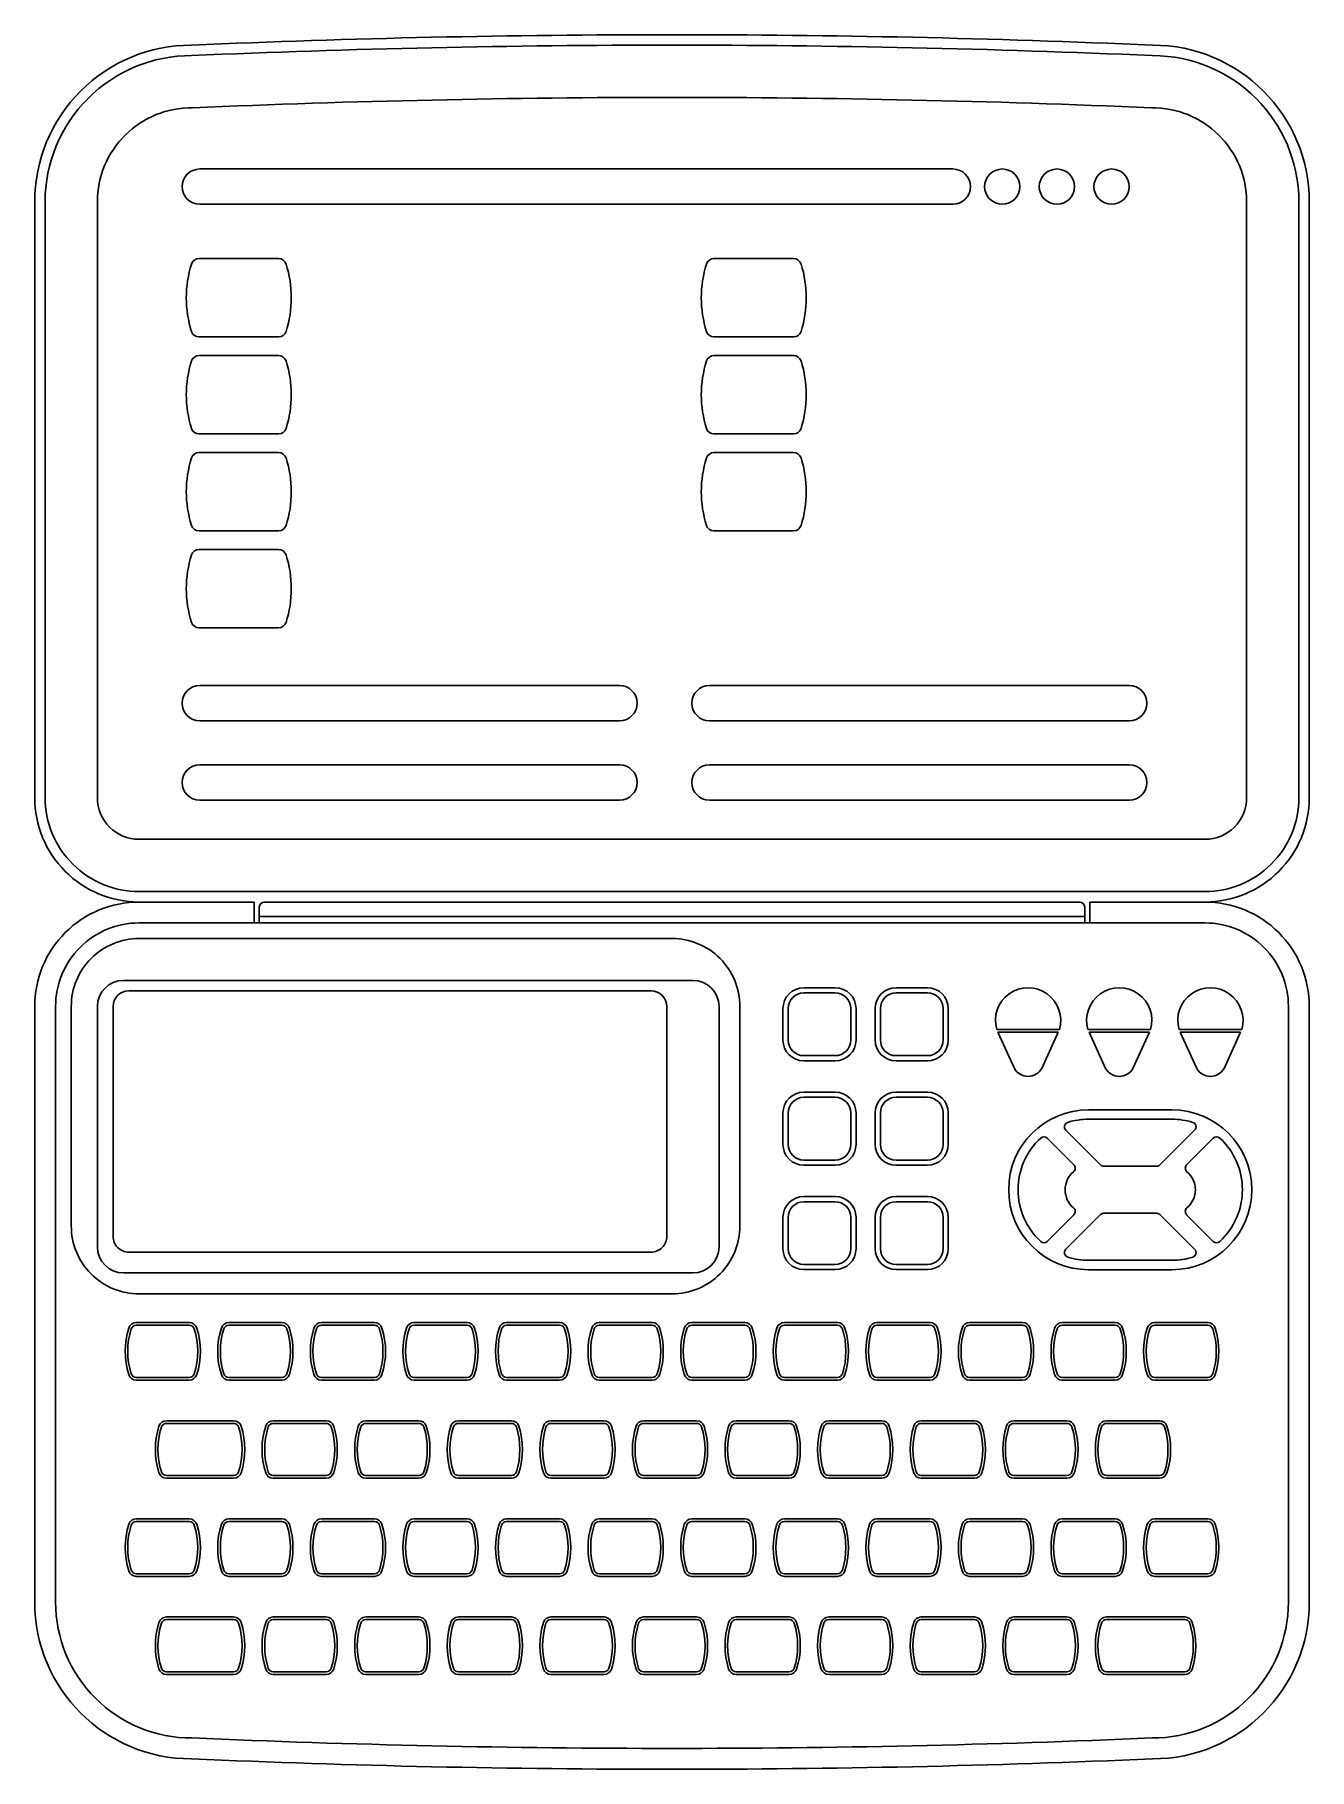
# Model space of a CAD drawing. Extents: x 5.885 to 6.007, y 4.563 to 4.729.
import ezdxf

# ---------------------------------------------------------------- set-up
doc = ezdxf.new("R2010")
doc.units = 0
doc.layers.add('LAYOUT', color=4, linetype='CONTINUOUS')

msp = doc.modelspace()

# ---------------------------------------------------------------- linework, layer by layer
at = {"layer": 'LAYOUT', "color": 0}
for p, q in [((5.900451192174832, 4.716492902758268), (5.972531942702174, 4.716492902758268)), ((5.884649388641305, 4.656343939913974), (5.884649388641306, 4.713343939913974)), ((5.885649388641306, 4.656343939913974), (5.885649388641307, 4.713343939913974)), ((5.890649388641306, 4.656343939913974), (5.890649388641306, 4.713343939913974)), ((5.972531942702174, 4.713118474120836), (5.900451192174832, 4.713118474120836)), ((6.000649388641307, 4.656343939913974), (6.000649388641304, 4.713343939913974)), ((6.005649388641307, 4.656343939913974), (6.005649388641304, 4.713343939913974)), ((6.006649388641307, 4.656343939913974), (6.006649388641304, 4.713343939913974)), ((5.900377337327027, 4.707919483239364), (5.907996907781376, 4.707919483239364)), ((5.949669091521419, 4.707919483239364), (5.957288661975768, 4.707919483239364)), ((5.900377337327028, 4.700419483239365), (5.907996907781376, 4.700419483239364)), ((5.94966909152142, 4.700419483239365), (5.957288661975768, 4.700419483239364)), ((5.900377337327027, 4.698639805671926), (5.907996907781376, 4.698639805671926)), ((5.949669091521419, 4.698639805671926), (5.957288661975768, 4.698639805671926)), ((5.900377337327028, 4.691139805671927), (5.907996907781376, 4.691139805671926)), ((5.94966909152142, 4.691139805671927), (5.957288661975768, 4.691139805671926)), ((5.900377337327028, 4.689360128104489), (5.907996907781376, 4.68936012810449)), ((5.94966909152142, 4.689360128104489), (5.957288661975768, 4.68936012810449)), ((5.900377337327027, 4.681860128104491), (5.907996907781376, 4.681860128104491)), ((5.949669091521419, 4.681860128104491), (5.957288661975768, 4.681860128104491)), ((5.900377337327028, 4.680080450537051), (5.907996907781376, 4.680080450537052)), ((5.900377337327027, 4.672580450537053), (5.907996907781376, 4.672580450537053)), ((5.900451192174832, 4.667057531834522), (5.940627347618774, 4.667057531834522)), ((5.949236523552547, 4.667057531834522), (5.989412678996489, 4.667057531834522)), ((5.940627347618774, 4.66368310319709), (5.900451192174832, 4.66368310319709)), ((5.989412678996489, 4.66368310319709), (5.949236523552547, 4.66368310319709)), ((5.900451192174832, 4.6594650685858), (5.940627347618774, 4.6594650685858)), ((5.949236523552547, 4.6594650685858), (5.989412678996489, 4.6594650685858)), ((5.940627347618774, 4.656090639948368), (5.900451192174832, 4.656090639948368)), ((5.989412678996489, 4.656090639948368), (5.949236523552547, 4.656090639948368)), ((5.894649388641305, 4.652343939913974), (5.996649388641307, 4.652343939913974)), ((5.894649388641305, 4.647343939913974), (5.996649388641307, 4.647343939913974)), ((5.894649388641305, 4.646343939913974), (5.905649388641306, 4.646343939913974)), ((5.905649388641306, 4.644343939913974), (5.905649388641306, 4.646343939913974)), ((5.906649388641306, 4.646343939913974), (5.984649388641306, 4.646343939913974)), ((5.985649388641307, 4.646343939913974), (5.996649388641307, 4.646343939913974)), ((5.985649388641306, 4.644343939913974), (5.985649388641306, 4.646343939913974)), ((5.906149388641306, 4.644343939913974), (5.906149388641306, 4.645843939913974)), ((5.906149388641306, 4.644943939913974), (5.985149388641306, 4.644943939913975)), ((5.985149388641307, 4.644343939913974), (5.985149388641306, 4.645843939913974)), ((5.894649388641305, 4.644343939913974), (5.996649388641307, 4.644343939913974)), ((5.894649388641305, 4.642843939913974), (5.945649388641305, 4.642843939913974)), ((5.893149388641306, 4.638843939913975), (5.947649388641304, 4.638843939913975)), ((5.958266622131831, 4.638139234691102), (5.961266622131831, 4.638139234691101)), ((5.967095103270706, 4.638139234691102), (5.970095103270706, 4.638139234691101)), ((5.893649388641307, 4.637843939913974), (5.943649388641304, 4.637843939913974)), ((5.958266622131831, 4.637639234691102), (5.961266622131831, 4.637639234691101)), ((5.967095103270706, 4.637639234691102), (5.970095103270706, 4.637639234691101)), ((5.884649388641305, 4.636343939913974), (5.884649388641306, 4.579343939913974)), ((5.886649388641305, 4.636343939913974), (5.886649388641306, 4.579343939913974)), ((5.888149388641305, 4.636343939913974), (5.888149388641305, 4.615343939913974)), ((5.890649388641306, 4.636343939913974), (5.890649388641306, 4.613341302775237)), ((5.892149388641307, 4.636343939913974), (5.892149388641306, 4.614341302775236)), ((5.945149388641304, 4.636343939913974), (5.945149388641306, 4.614341302775236)), ((5.950149388641305, 4.636343939913974), (5.950149388641305, 4.613341302775237)), ((5.952149388641305, 4.636343939913974), (5.952149388641305, 4.615343939913974)), ((5.956266622131831, 4.636139234691102), (5.956266622131831, 4.6331392346911)), ((5.956766622131831, 4.636139234691102), (5.956766622131831, 4.6331392346911)), ((5.962766622131831, 4.636139234691101), (5.962766622131831, 4.6331392346911)), ((5.96326662213183, 4.636139234691101), (5.96326662213183, 4.6331392346911)), ((5.965095103270706, 4.636139234691102), (5.965095103270706, 4.6331392346911)), ((5.965595103270706, 4.636139234691102), (5.965595103270706, 4.6331392346911)), ((5.971595103270706, 4.636139234691101), (5.971595103270706, 4.6331392346911)), ((5.972095103270706, 4.636139234691101), (5.972095103270706, 4.6331392346911)), ((6.004649388641307, 4.636343939913974), (6.004649388641305, 4.579343939913974)), ((6.006649388641307, 4.636343939913974), (6.006649388641304, 4.579343939913974)), ((5.976733060168015, 4.634139234691101), (5.982733060168016, 4.634139234691101)), ((5.976846975273988, 4.633889234691101), (5.982619145062044, 4.633889234691101)), ((5.976846975273987, 4.633889234691101), (5.978428457779874, 4.63041848668892)), ((5.982619145062044, 4.633889234691101), (5.981037662556158, 4.63041848668892)), ((5.985457447281582, 4.634139234691101), (5.991457447281583, 4.634139234691101)), ((5.985571362387554, 4.633889234691101), (5.987152844893441, 4.63041848668892)), ((5.985571362387555, 4.633889234691101), (5.991343532175611, 4.633889234691101)), ((5.991343532175611, 4.633889234691101), (5.989762049669725, 4.63041848668892)), ((6.000181834395151, 4.634139234691101), (5.99418183439515, 4.634139234691101)), ((5.994295749501122, 4.633889234691101), (5.995877232007008, 4.63041848668892)), ((6.000067919289178, 4.633889234691101), (5.994295749501122, 4.633889234691101)), ((6.000067919289179, 4.633889234691101), (5.998486436783292, 4.63041848668892)), ((5.958266622131831, 4.6316392346911), (5.961266622131831, 4.6316392346911)), ((5.967095103270706, 4.6316392346911), (5.970095103270706, 4.6316392346911)), ((5.958266622131831, 4.6311392346911), (5.961266622131831, 4.6311392346911)), ((5.967095103270706, 4.6311392346911), (5.970095103270706, 4.6311392346911)), ((5.958266622131831, 4.628151645641757), (5.961266622131831, 4.628151645641756)), ((5.967095103270706, 4.628151645641757), (5.970095103270706, 4.628151645641756)), ((5.958266622131831, 4.627651645641757), (5.961266622131831, 4.627651645641756)), ((5.967095103270706, 4.627651645641757), (5.970095103270706, 4.627651645641756)), ((5.9855247587583, 4.626456773067257), (5.993496848205527, 4.626456773067257)), ((5.956266622131831, 4.626151645641757), (5.956266622131831, 4.623151645641755)), ((5.956766622131831, 4.626151645641757), (5.956766622131831, 4.623151645641755)), ((5.962766622131831, 4.626151645641756), (5.962766622131831, 4.623151645641755)), ((5.96326662213183, 4.626151645641756), (5.96326662213183, 4.623151645641755)), ((5.965095103270706, 4.626151645641757), (5.965095103270706, 4.623151645641755)), ((5.965595103270706, 4.626151645641757), (5.965595103270706, 4.623151645641755)), ((5.971595103270706, 4.626151645641756), (5.971595103270706, 4.623151645641755)), ((5.972095103270706, 4.626151645641756), (5.972095103270706, 4.623151645641755)), ((5.9855247587583, 4.625556773067256), (5.993496848205527, 4.625556773067256)), ((5.984111794395091, 4.621196945224327), (5.981561850345089, 4.62374688927433)), ((5.98666574901597, 4.621188575015722), (5.983346575169112, 4.624507748862582)), ((5.992355857947857, 4.621188575015722), (5.995675031794798, 4.624507748862664)), ((5.994909812568905, 4.621196945224499), (5.99745975661881, 4.623746889274404)), ((5.958266622131831, 4.621651645641755), (5.961266622131831, 4.621651645641755)), ((5.967095103270706, 4.621651645641755), (5.970095103270706, 4.621651645641755)), ((5.958266622131831, 4.621151645641755), (5.961266622131831, 4.621151645641755)), ((5.967095103270706, 4.621151645641755), (5.970095103270706, 4.621151645641755)), ((5.986983947067504, 4.621056773067256), (5.992037659896322, 4.621056773067256)), ((5.958266622131831, 4.618164056592412), (5.961266622131831, 4.618164056592412)), ((5.967095103270706, 4.618164056592412), (5.970095103270706, 4.618164056592412)), ((5.958266622131831, 4.617664056592412), (5.961266622131831, 4.617664056592412)), ((5.967095103270706, 4.617664056592412), (5.970095103270706, 4.617664056592412)), ((5.986983947067502, 4.616556773067257), (5.992037659896323, 4.616556773067257)), ((5.956266622131831, 4.61316405659241), (5.956266622131831, 4.616164056592412)), ((5.956766622131831, 4.61316405659241), (5.956766622131831, 4.616164056592412)), ((5.962766622131831, 4.613164056592411), (5.962766622131831, 4.616164056592412)), ((5.96326662213183, 4.613164056592411), (5.96326662213183, 4.616164056592412)), ((5.965095103270706, 4.61316405659241), (5.965095103270706, 4.616164056592412)), ((5.965595103270706, 4.61316405659241), (5.965595103270706, 4.616164056592412)), ((5.971595103270706, 4.613164056592411), (5.971595103270706, 4.616164056592412)), ((5.972095103270706, 4.613164056592411), (5.972095103270706, 4.616164056592412)), ((5.984111794395091, 4.616416600910184), (5.981561850345089, 4.613866656860181)), ((5.986665749015968, 4.616424971118789), (5.983346575169112, 4.61310579727193)), ((5.992355857947858, 4.616424971118789), (5.995675031794798, 4.613105797271848)), ((5.994909812568905, 4.616416600910012), (5.997459756618811, 4.613866656860107)), ((5.893649388641306, 4.612841302775236), (5.943649388641306, 4.612841302775236)), ((5.958266622131831, 4.61166405659241), (5.961266622131831, 4.611664056592411)), ((5.967095103270706, 4.61166405659241), (5.970095103270706, 4.611664056592411)), ((5.9855247587583, 4.612056773067256), (5.993496848205527, 4.612056773067256)), ((5.893149388641306, 4.610841302775237), (5.947649388641305, 4.610841302775237)), ((5.958266622131831, 4.61116405659241), (5.961266622131831, 4.611164056592411)), ((5.967095103270706, 4.61116405659241), (5.970095103270706, 4.611164056592411)), ((5.9855247587583, 4.611156773067256), (5.993496848205527, 4.611156773067256)), ((5.894649388641305, 4.608843939913974), (5.945649388641305, 4.608843939913974)), ((5.894370100189603, 4.606093939913975), (5.899449813825836, 4.606093939913975)), ((5.894370100189603, 4.605843939913974), (5.899449813825836, 4.605843939913974)), ((5.903231815032038, 4.606093939913975), (5.908311528668271, 4.606093939913975)), ((5.903231815032038, 4.605843939913974), (5.908311528668271, 4.605843939913974)), ((5.917173243510707, 4.606093939913975), (5.912093529874474, 4.606093939913975)), ((5.917173243510707, 4.605843939913974), (5.912093529874474, 4.605843939913974)), ((5.926034958353142, 4.606093939913975), (5.920955244716909, 4.606093939913975)), ((5.926034958353142, 4.605843939913974), (5.920955244716909, 4.605843939913974)), ((5.934896673195578, 4.606093939913975), (5.929816959559345, 4.606093939913975)), ((5.934896673195578, 4.605843939913974), (5.929816959559345, 4.605843939913974)), ((5.93867867440178, 4.606093939913975), (5.943758388038013, 4.606093939913975)), ((5.93867867440178, 4.605843939913974), (5.943758388038013, 4.605843939913974)), ((5.947540389244216, 4.606093939913975), (5.952620102880449, 4.606093939913975)), ((5.947540389244216, 4.605843939913974), (5.952620102880449, 4.605843939913974)), ((5.961481817722884, 4.606093939913975), (5.956402104086651, 4.606093939913975)), ((5.961481817722884, 4.605843939913974), (5.956402104086651, 4.605843939913974)), ((5.97034353256532, 4.606093939913975), (5.965263818929087, 4.606093939913975)), ((5.97034353256532, 4.605843939913974), (5.965263818929087, 4.605843939913974)), ((5.974125533771522, 4.606093939913975), (5.979205247407755, 4.606093939913975)), ((5.974125533771522, 4.605843939913974), (5.979205247407755, 4.605843939913974)), ((5.988066962250191, 4.606093939913975), (5.982987248613957, 4.606093939913975)), ((5.988066962250191, 4.605843939913974), (5.982987248613957, 4.605843939913974)), ((5.996928677092626, 4.606093939913975), (5.991848963456393, 4.606093939913975)), ((5.996928677092626, 4.605843939913974), (5.991848963456393, 4.605843939913974)), ((5.894370100189604, 4.600843939913975), (5.899449813825836, 4.600843939913974)), ((5.894370100189604, 4.600593939913975), (5.899449813825836, 4.600593939913974)), ((5.903231815032039, 4.600843939913975), (5.908311528668271, 4.600843939913974)), ((5.903231815032039, 4.600593939913975), (5.908311528668271, 4.600593939913974)), ((5.917173243510706, 4.600843939913975), (5.912093529874474, 4.600843939913974)), ((5.917173243510706, 4.600593939913975), (5.912093529874474, 4.600593939913974)), ((5.926034958353141, 4.600843939913975), (5.920955244716909, 4.600843939913974)), ((5.926034958353141, 4.600593939913975), (5.920955244716909, 4.600593939913974)), ((5.934896673195577, 4.600843939913975), (5.929816959559345, 4.600843939913974)), ((5.934896673195577, 4.600593939913975), (5.929816959559345, 4.600593939913974)), ((5.938678674401781, 4.600843939913975), (5.943758388038013, 4.600843939913974)), ((5.938678674401781, 4.600593939913975), (5.943758388038013, 4.600593939913974)), ((5.947540389244216, 4.600843939913975), (5.952620102880449, 4.600843939913974)), ((5.947540389244216, 4.600593939913975), (5.952620102880449, 4.600593939913974)), ((5.961481817722883, 4.600843939913975), (5.956402104086651, 4.600843939913974)), ((5.961481817722883, 4.600593939913975), (5.956402104086651, 4.600593939913974)), ((5.970343532565319, 4.600843939913975), (5.965263818929087, 4.600843939913974)), ((5.970343532565319, 4.600593939913975), (5.965263818929087, 4.600593939913974)), ((5.974125533771523, 4.600843939913975), (5.979205247407755, 4.600843939913974)), ((5.974125533771523, 4.600593939913975), (5.979205247407755, 4.600593939913974)), ((5.98806696225019, 4.600843939913975), (5.982987248613957, 4.600843939913974)), ((5.98806696225019, 4.600593939913975), (5.982987248613957, 4.600593939913974)), ((5.996928677092625, 4.600843939913975), (5.991848963456393, 4.600843939913974)), ((5.996928677092625, 4.600593939913975), (5.991848963456393, 4.600593939913974)), ((5.897261077940302, 4.596702558540234), (5.903694014790236, 4.596702558540234)), ((5.907476015996439, 4.596702558540234), (5.912555729632672, 4.596702558540234)), ((5.921417444475107, 4.596702558540234), (5.916337730838874, 4.596702558540234)), ((5.930279159317543, 4.596702558540234), (5.92519944568131, 4.596702558540234)), ((5.939140874159978, 4.596702558540234), (5.934061160523745, 4.596702558540234)), ((5.942922875366181, 4.596702558540234), (5.948002589002414, 4.596702558540234)), ((5.951784590208616, 4.596702558540234), (5.956864303844849, 4.596702558540234)), ((5.965726018687285, 4.596702558540234), (5.960646305051052, 4.596702558540234)), ((5.97458773352972, 4.596702558540234), (5.969508019893487, 4.596702558540234)), ((5.978369734735923, 4.596702558540234), (5.983449448372156, 4.596702558540234)), ((5.992311163214591, 4.596702558540234), (5.987231449578358, 4.596702558540234)), ((5.897261077940302, 4.596452558540234), (5.903694014790236, 4.596452558540234)), ((5.907476015996439, 4.596452558540234), (5.912555729632672, 4.596452558540234)), ((5.921417444475107, 4.596452558540234), (5.916337730838874, 4.596452558540234)), ((5.930279159317543, 4.596452558540234), (5.92519944568131, 4.596452558540234)), ((5.939140874159978, 4.596452558540234), (5.934061160523745, 4.596452558540234)), ((5.942922875366181, 4.596452558540234), (5.948002589002414, 4.596452558540234)), ((5.951784590208616, 4.596452558540234), (5.956864303844849, 4.596452558540234)), ((5.965726018687285, 4.596452558540234), (5.960646305051052, 4.596452558540234)), ((5.97458773352972, 4.596452558540234), (5.969508019893487, 4.596452558540234)), ((5.978369734735923, 4.596452558540234), (5.983449448372156, 4.596452558540234)), ((5.992311163214591, 4.596452558540234), (5.987231449578358, 4.596452558540234)), ((5.897261077940303, 4.591452558540235), (5.903694014790236, 4.591452558540234)), ((5.897261077940303, 4.591202558540235), (5.903694014790236, 4.591202558540234)), ((5.90747601599644, 4.591452558540235), (5.912555729632672, 4.591452558540234)), ((5.90747601599644, 4.591202558540235), (5.912555729632672, 4.591202558540234)), ((5.921417444475106, 4.591452558540235), (5.916337730838874, 4.591452558540234)), ((5.921417444475106, 4.591202558540235), (5.916337730838874, 4.591202558540234)), ((5.930279159317542, 4.591452558540235), (5.92519944568131, 4.591452558540234)), ((5.930279159317542, 4.591202558540235), (5.92519944568131, 4.591202558540234)), ((5.939140874159977, 4.591452558540235), (5.934061160523745, 4.591452558540234)), ((5.939140874159977, 4.591202558540235), (5.934061160523745, 4.591202558540234)), ((5.942922875366182, 4.591452558540235), (5.948002589002414, 4.591452558540234)), ((5.942922875366182, 4.591202558540235), (5.948002589002414, 4.591202558540234)), ((5.951784590208617, 4.591452558540235), (5.956864303844849, 4.591452558540234)), ((5.951784590208617, 4.591202558540235), (5.956864303844849, 4.591202558540234)), ((5.965726018687284, 4.591452558540235), (5.960646305051052, 4.591452558540234)), ((5.965726018687284, 4.591202558540235), (5.960646305051052, 4.591202558540234)), ((5.974587733529719, 4.591452558540235), (5.969508019893487, 4.591452558540234)), ((5.974587733529719, 4.591202558540235), (5.969508019893487, 4.591202558540234)), ((5.978369734735923, 4.591452558540235), (5.983449448372156, 4.591452558540234)), ((5.978369734735923, 4.591202558540235), (5.983449448372156, 4.591202558540234)), ((5.99231116321459, 4.591452558540235), (5.987231449578358, 4.591452558540234)), ((5.99231116321459, 4.591202558540235), (5.987231449578358, 4.591202558540234)), ((5.894370100189604, 4.587311177166494), (5.899449813825836, 4.587311177166495)), ((5.894370100189604, 4.587061177166493), (5.899449813825836, 4.587061177166494)), ((5.903231815032039, 4.587311177166494), (5.908311528668271, 4.587311177166495)), ((5.903231815032039, 4.587061177166493), (5.908311528668271, 4.587061177166494)), ((5.917173243510706, 4.587311177166494), (5.912093529874474, 4.587311177166495)), ((5.917173243510706, 4.587061177166493), (5.912093529874474, 4.587061177166494)), ((5.926034958353141, 4.587311177166494), (5.920955244716909, 4.587311177166495)), ((5.926034958353141, 4.587061177166493), (5.920955244716909, 4.587061177166494)), ((5.934896673195577, 4.587311177166494), (5.929816959559345, 4.587311177166495)), ((5.934896673195577, 4.587061177166493), (5.929816959559345, 4.587061177166494)), ((5.938678674401781, 4.587311177166494), (5.943758388038013, 4.587311177166495)), ((5.938678674401781, 4.587061177166493), (5.943758388038013, 4.587061177166494)), ((5.947540389244216, 4.587311177166494), (5.952620102880449, 4.587311177166495)), ((5.947540389244216, 4.587061177166493), (5.952620102880449, 4.587061177166494)), ((5.961481817722883, 4.587311177166494), (5.956402104086651, 4.587311177166495)), ((5.961481817722883, 4.587061177166493), (5.956402104086651, 4.587061177166494)), ((5.970343532565319, 4.587311177166494), (5.965263818929087, 4.587311177166495)), ((5.970343532565319, 4.587061177166493), (5.965263818929087, 4.587061177166494)), ((5.974125533771523, 4.587311177166494), (5.979205247407755, 4.587311177166495)), ((5.974125533771523, 4.587061177166493), (5.979205247407755, 4.587061177166494)), ((5.98806696225019, 4.587311177166494), (5.982987248613957, 4.587311177166495)), ((5.98806696225019, 4.587061177166493), (5.982987248613957, 4.587061177166494)), ((5.996928677092625, 4.587311177166494), (5.991848963456393, 4.587311177166495)), ((5.996928677092625, 4.587061177166493), (5.991848963456393, 4.587061177166494)), ((5.894370100189603, 4.582061177166494), (5.899449813825836, 4.582061177166494)), ((5.894370100189603, 4.581811177166494), (5.899449813825836, 4.581811177166494)), ((5.903231815032038, 4.582061177166494), (5.908311528668271, 4.582061177166494)), ((5.903231815032038, 4.581811177166494), (5.908311528668271, 4.581811177166494)), ((5.917173243510707, 4.582061177166494), (5.912093529874474, 4.582061177166494)), ((5.917173243510707, 4.581811177166494), (5.912093529874474, 4.581811177166494)), ((5.926034958353142, 4.582061177166494), (5.920955244716909, 4.582061177166494)), ((5.926034958353142, 4.581811177166494), (5.920955244716909, 4.581811177166494)), ((5.934896673195578, 4.582061177166494), (5.929816959559345, 4.582061177166494)), ((5.934896673195578, 4.581811177166494), (5.929816959559345, 4.581811177166494)), ((5.93867867440178, 4.582061177166494), (5.943758388038013, 4.582061177166494)), ((5.93867867440178, 4.581811177166494), (5.943758388038013, 4.581811177166494)), ((5.947540389244216, 4.582061177166494), (5.952620102880449, 4.582061177166494)), ((5.947540389244216, 4.581811177166494), (5.952620102880449, 4.581811177166494)), ((5.961481817722884, 4.582061177166494), (5.956402104086651, 4.582061177166494)), ((5.961481817722884, 4.581811177166494), (5.956402104086651, 4.581811177166494)), ((5.97034353256532, 4.582061177166494), (5.965263818929087, 4.582061177166494)), ((5.97034353256532, 4.581811177166494), (5.965263818929087, 4.581811177166494)), ((5.974125533771522, 4.582061177166494), (5.979205247407755, 4.582061177166494)), ((5.974125533771522, 4.581811177166494), (5.979205247407755, 4.581811177166494)), ((5.988066962250191, 4.582061177166494), (5.982987248613957, 4.582061177166494)), ((5.988066962250191, 4.581811177166494), (5.982987248613957, 4.581811177166494)), ((5.996928677092626, 4.582061177166494), (5.991848963456393, 4.582061177166494)), ((5.996928677092626, 4.581811177166494), (5.991848963456393, 4.581811177166494)), ((5.897261077940303, 4.577919795792753), (5.903694014790236, 4.577919795792754)), ((5.897261077940303, 4.577669795792753), (5.903694014790236, 4.577669795792754)), ((5.90747601599644, 4.577919795792753), (5.912555729632672, 4.577919795792754)), ((5.90747601599644, 4.577669795792753), (5.912555729632672, 4.577669795792754)), ((5.921417444475106, 4.577919795792753), (5.916337730838874, 4.577919795792754)), ((5.921417444475106, 4.577669795792753), (5.916337730838874, 4.577669795792754)), ((5.930279159317542, 4.577919795792753), (5.92519944568131, 4.577919795792754)), ((5.930279159317542, 4.577669795792753), (5.92519944568131, 4.577669795792754)), ((5.939140874159977, 4.577919795792753), (5.934061160523745, 4.577919795792754)), ((5.939140874159977, 4.577669795792753), (5.934061160523745, 4.577669795792754)), ((5.942922875366182, 4.577919795792753), (5.948002589002414, 4.577919795792754)), ((5.942922875366182, 4.577669795792753), (5.948002589002414, 4.577669795792754)), ((5.951784590208617, 4.577919795792753), (5.956864303844849, 4.577919795792754)), ((5.951784590208617, 4.577669795792753), (5.956864303844849, 4.577669795792754)), ((5.965726018687284, 4.577919795792753), (5.960646305051052, 4.577919795792754)), ((5.965726018687284, 4.577669795792753), (5.960646305051052, 4.577669795792754)), ((5.974587733529719, 4.577919795792753), (5.969508019893487, 4.577919795792754)), ((5.974587733529719, 4.577669795792753), (5.969508019893487, 4.577669795792754)), ((5.978369734735923, 4.577919795792753), (5.983449448372156, 4.577919795792754)), ((5.978369734735923, 4.577669795792753), (5.983449448372156, 4.577669795792754)), ((5.994730908003985, 4.577919795792753), (5.987231449578358, 4.577919795792754)), ((5.994730908003985, 4.577669795792753), (5.987231449578358, 4.577669795792754)), ((5.897261077940302, 4.572669795792754), (5.903694014790236, 4.572669795792754)), ((5.897261077940302, 4.572419795792753), (5.903694014790236, 4.572419795792753)), ((5.907476015996439, 4.572669795792754), (5.912555729632672, 4.572669795792754)), ((5.907476015996439, 4.572419795792753), (5.912555729632672, 4.572419795792753)), ((5.921417444475107, 4.572669795792754), (5.916337730838874, 4.572669795792754)), ((5.921417444475107, 4.572419795792753), (5.916337730838874, 4.572419795792753)), ((5.930279159317543, 4.572669795792754), (5.92519944568131, 4.572669795792754)), ((5.930279159317543, 4.572419795792753), (5.92519944568131, 4.572419795792753)), ((5.939140874159978, 4.572669795792754), (5.934061160523745, 4.572669795792754)), ((5.939140874159978, 4.572419795792753), (5.934061160523745, 4.572419795792753)), ((5.942922875366181, 4.572669795792754), (5.948002589002414, 4.572669795792754)), ((5.942922875366181, 4.572419795792753), (5.948002589002414, 4.572419795792753)), ((5.951784590208616, 4.572669795792754), (5.956864303844849, 4.572669795792754)), ((5.951784590208616, 4.572419795792753), (5.956864303844849, 4.572419795792753)), ((5.965726018687285, 4.572669795792754), (5.960646305051052, 4.572669795792754)), ((5.965726018687285, 4.572419795792753), (5.960646305051052, 4.572419795792753)), ((5.97458773352972, 4.572669795792754), (5.969508019893487, 4.572669795792754)), ((5.97458773352972, 4.572419795792753), (5.969508019893487, 4.572419795792753)), ((5.978369734735923, 4.572669795792754), (5.983449448372156, 4.572669795792754)), ((5.978369734735923, 4.572419795792753), (5.983449448372156, 4.572419795792753)), ((5.994730908003986, 4.572669795792754), (5.987231449578358, 4.572669795792754)), ((5.994730908003986, 4.572419795792753), (5.987231449578358, 4.572419795792753))]:
    msp.add_line(p, q, dxfattribs=at)
for centre in [(5.977258548777675, 4.714805688439552), (5.982491577669852, 4.714805688439552), (5.987724606562029, 4.714805688439552)]:
    msp.add_circle(centre, 0.0016872143187161, dxfattribs=at)
for centre, radius, start, end in [((5.945649388641305, 3.670843939914359), 1.058499999999615, 87.50927146646244, 92.49072853353718), ((5.899649388641306, 4.713343939913974), 0.015, 89.99999999997286, 179.9999999999993), ((5.945649388641305, 3.670843939914359), 1.057499999999615, 87.50927146646244, 92.491926413836), ((5.991649388641305, 4.713343939913974), 0.015, 1.4249e-12, 90), ((5.899649388641306, 4.713343939913974), 0.014, 89.91254403498138, 180), ((5.991649388641305, 4.713343939913974), 0.014, 1.4249e-12, 90), ((5.945649388641305, 3.670843939914359), 1.052499999999615, 87.50127836378665, 92.49872163621335), ((5.899649388641306, 4.713343939913974), 0.009, 89.27388083941477, 180), ((5.991649388641305, 4.713343939913974), 0.009, 0, 90.72611916058524), ((5.900451192174832, 4.714805688439552), 0.0016872143187161, 90, 270), ((5.972531942702174, 4.714805688439552), 0.0016872143187161, 270, 90), ((5.900377337327027, 4.707169483239364), 0.00075, 90, 162.3705228708459), ((5.907996907781376, 4.707169483239364), 0.00075, 17.62947713012578, 90), ((5.949669091521419, 4.707169483239364), 0.00075, 90, 162.3705228708459), ((5.957288661975768, 4.707169483239364), 0.00075, 17.62947713012578, 90), ((5.909817681583085, 4.704169483239365), 0.0106555590285979, 162.3705228708444, 197.6294771291555), ((5.89855656352589, 4.704169483239365), 0.0106555590285979, 342.3705228698363, 17.62947713015687), ((5.959109435777477, 4.704169483239365), 0.0106555590285979, 162.3705228708444, 197.6294771291555), ((5.947848317720282, 4.704169483239365), 0.0106555590285979, 342.3705228698363, 17.62947713015687), ((5.900377337327028, 4.701169483239365), 0.00075, 197.6294771291233, 270), ((5.907996907781376, 4.701169483239363), 0.00075, 270, 342.3705228698742), ((5.94966909152142, 4.701169483239365), 0.00075, 197.6294771291233, 270), ((5.957288661975768, 4.701169483239363), 0.00075, 270, 342.3705228698742), ((5.909817681583085, 4.694889805671927), 0.0106555590285979, 162.3705228708444, 197.6294771291555), ((5.900377337327027, 4.697889805671926), 0.00075, 90, 162.3705228708459), ((5.907996907781376, 4.697889805671926), 0.00075, 17.62947713012578, 90), ((5.89855656352589, 4.694889805671927), 0.0106555590285979, 342.3705228698363, 17.62947713015687), ((5.959109435777477, 4.694889805671927), 0.0106555590285979, 162.3705228708444, 197.6294771291555), ((5.949669091521419, 4.697889805671926), 0.00075, 90, 162.3705228708459), ((5.957288661975768, 4.697889805671926), 0.00075, 17.62947713012578, 90), ((5.947848317720282, 4.694889805671927), 0.0106555590285979, 342.3705228698363, 17.62947713015687), ((5.900377337327028, 4.691889805671927), 0.00075, 197.6294771291233, 270), ((5.907996907781376, 4.691889805671925), 0.00075, 270, 342.3705228698742), ((5.94966909152142, 4.691889805671927), 0.00075, 197.6294771291233, 270), ((5.957288661975768, 4.691889805671925), 0.00075, 270, 342.3705228698742), ((5.909817681583085, 4.685610128104489), 0.0106555590285979, 162.3705228708445, 197.6294771291555), ((5.900377337327028, 4.688610128104489), 0.00075, 90, 162.3705228708767), ((5.907996907781376, 4.688610128104491), 0.00075, 17.62947713012577, 90), ((5.89855656352589, 4.685610128104489), 0.0106555590285979, 342.3705228698431, 17.62947713016368), ((5.959109435777477, 4.685610128104489), 0.0106555590285979, 162.3705228708445, 197.6294771291555), ((5.94966909152142, 4.688610128104489), 0.00075, 90, 162.3705228708767), ((5.957288661975768, 4.688610128104491), 0.00075, 17.62947713012577, 90), ((5.947848317720282, 4.685610128104489), 0.0106555590285979, 342.3705228698431, 17.62947713016368), ((5.900377337327027, 4.68261012810449), 0.00075, 197.6294771291541, 270), ((5.907996907781376, 4.68261012810449), 0.00075, 270, 342.3705228698742), ((5.949669091521419, 4.68261012810449), 0.00075, 197.6294771291541, 270), ((5.957288661975768, 4.68261012810449), 0.00075, 270, 342.3705228698742), ((5.909817681583085, 4.676330450537051), 0.0106555590285979, 162.3705228708445, 197.6294771291555), ((5.900377337327028, 4.679330450537051), 0.00075, 90, 162.3705228708767), ((5.907996907781376, 4.679330450537053), 0.00075, 17.62947713012577, 90), ((5.89855656352589, 4.676330450537051), 0.0106555590285979, 342.3705228698431, 17.62947713016368), ((5.900377337327027, 4.673330450537052), 0.00075, 197.6294771291541, 270), ((5.907996907781376, 4.673330450537052), 0.00075, 270, 342.3705228698742), ((5.900451192174832, 4.665370317515806), 0.0016872143187161, 90, 270), ((5.940627347618774, 4.665370317515806), 0.0016872143187161, 270, 90), ((5.949236523552547, 4.665370317515806), 0.0016872143187161, 90, 270), ((5.989412678996489, 4.665370317515806), 0.0016872143187161, 270, 90), ((5.900451192174832, 4.657777854267084), 0.0016872143187161, 90, 270), ((5.940627347618774, 4.657777854267084), 0.0016872143187161, 270, 90), ((5.949236523552547, 4.657777854267084), 0.0016872143187161, 90, 270), ((5.989412678996489, 4.657777854267084), 0.0016872143187161, 270, 90), ((5.894649388641305, 4.656343939913974), 0.01, 179.9999999999994, 270), ((5.894649388641305, 4.656343939913974), 0.009, 179.9999999999994, 270), ((5.894649388641305, 4.656343939913974), 0.004, 180, 270), ((5.996649388641307, 4.656343939913974), 0.004, 270, 0), ((5.996649388641307, 4.656343939913974), 0.009, 270, 1.2213e-12), ((5.996649388641307, 4.656343939913974), 0.01, 270, 1.2213e-12), ((5.894649388641305, 4.636343939913974), 0.01, 90, 180.0000000000006), ((5.906649388641306, 4.645843939913974), 0.0005, 90, 180), ((5.984649388641306, 4.645843939913974), 0.0005, 2.54444e-11, 90), ((5.996649388641307, 4.636343939913974), 0.01, 359.9999999999988, 90), ((5.894649388641305, 4.636343939913974), 0.008, 90, 180.0000000000006), ((5.996649388641307, 4.636343939913974), 0.008, 359.9999999999988, 90), ((5.894649388641305, 4.636343939913974), 0.0065, 90, 180.0000000000006), ((5.945649388641305, 4.636343939913974), 0.0065, 359.9999999999994, 90), ((5.893149388641306, 4.636343939913974), 0.0025, 90, 180), ((5.947649388641304, 4.636343939913974), 0.0025, 0, 90), ((5.958266622131831, 4.636139234691102), 0.002, 90, 180), ((5.961266622131831, 4.636139234691101), 0.002, 0, 89.99999999999234), ((5.967095103270706, 4.636139234691102), 0.002, 90, 180), ((5.970095103270706, 4.636139234691101), 0.002, 0, 89.99999999999234), ((5.979733060168016, 4.635014234691102), 0.0031250000000011, 343.7397952916822, 196.2602047083693), ((5.988457447281583, 4.635014234691102), 0.0031250000000011, 343.7397952916822, 196.2602047083693), ((5.99718183439515, 4.635014234691102), 0.0031250000000011, 343.7397952916307, 196.2602047083178), ((5.893649388641307, 4.636343939913974), 0.0015, 90, 180), ((5.943649388641304, 4.636343939913974), 0.0015, 2.3409e-12, 90), ((5.958266622131831, 4.636139234691102), 0.0015, 90, 180), ((5.961266622131831, 4.636139234691101), 0.0015, 0, 89.99999999999234), ((5.967095103270706, 4.636139234691102), 0.0015, 90, 180), ((5.970095103270706, 4.636139234691101), 0.0015, 0, 89.99999999999234), ((5.958266622131831, 4.6331392346911), 0.002, 180, 270), ((5.958266622131831, 4.6331392346911), 0.0015, 180, 270), ((5.961266622131831, 4.6331392346911), 0.002, 270.0000000000076, 0), ((5.961266622131831, 4.6331392346911), 0.0015, 270.0000000000076, 0), ((5.967095103270706, 4.6331392346911), 0.002, 180, 270), ((5.967095103270706, 4.6331392346911), 0.0015, 180, 270), ((5.970095103270706, 4.6331392346911), 0.0015, 270.0000000000076, 0), ((5.970095103270706, 4.6331392346911), 0.002, 270.0000000000076, 0), ((5.979733060168016, 4.63115876542619), 0.0015, 209.5721492740182, 330.4278507259818), ((5.988457447281583, 4.63115876542619), 0.0015, 209.5721492740182, 330.4278507259818), ((5.99718183439515, 4.63115876542619), 0.0015, 209.5721492740182, 330.4278507259818), ((5.958266622131831, 4.626151645641757), 0.002, 90, 180), ((5.961266622131831, 4.626151645641756), 0.002, 0, 89.99999999999234), ((5.967095103270706, 4.626151645641757), 0.002, 90, 180), ((5.970095103270706, 4.626151645641756), 0.002, 0, 89.99999999999234), ((5.958266622131831, 4.626151645641757), 0.0015, 90, 180), ((5.961266622131831, 4.626151645641756), 0.0015, 0, 89.99999999999234), ((5.967095103270706, 4.626151645641757), 0.0015, 90, 180), ((5.970095103270706, 4.626151645641756), 0.0015, 0, 89.99999999999234), ((5.9855247587583, 4.618806773067256), 0.0076500000000002, 90, 270), ((5.993496848205527, 4.618806773067256), 0.0076500000000002, 270, 90), ((5.983664773220644, 4.624825946914115), 0.00045, 107.1716774840879, 225), ((5.9855247587583, 4.618806773067256), 0.0067500000000002, 90, 107.1716774841056), ((5.993496848205527, 4.618806773067256), 0.0067500000000002, 72.82832251539857, 90), ((5.995356833743264, 4.624825946914198), 0.00045, 315, 72.82832251536497), ((5.958266622131831, 4.623151645641755), 0.002, 180, 270), ((5.958266622131831, 4.623151645641755), 0.0015, 180, 270), ((5.961266622131831, 4.623151645641755), 0.0015, 270.0000000000076, 0), ((5.961266622131831, 4.623151645641755), 0.002, 270.0000000000076, 0), ((5.967095103270706, 4.623151645641755), 0.002, 180, 270), ((5.967095103270706, 4.623151645641755), 0.0015, 180, 270), ((5.970095103270706, 4.623151645641755), 0.002, 270.0000000000076, 0), ((5.970095103270706, 4.623151645641755), 0.0015, 270.0000000000076, 0), ((5.9855247587583, 4.618806773067256), 0.0067500000000002, 132.8077628188371, 227.1922371811629), ((5.981243652293554, 4.623428691222797), 0.00045, 45, 132.8077628188208), ((5.997777954670345, 4.62342869122287), 0.00045, 47.19223718117954, 135), ((5.993496848205527, 4.618806773067256), 0.0067500000000002, 312.8077628188754, 47.19223718113419), ((5.9855247587583, 4.618806773067256), 0.0022500000000002, 129.8792133051543, 230.1207866948457), ((5.983793596343558, 4.620878747172793), 0.00045, 309.8792133051604, 45), ((5.986983947067504, 4.621506773067256), 0.00045, 225, 270), ((5.992037659896322, 4.621506773067256), 0.00045, 270, 315), ((5.99522801062044, 4.620878747172965), 0.00045, 135, 230.1207866943841), ((5.993496848205527, 4.618806773067256), 0.0022500000000002, 309.8792133056025, 50.12078669438444), ((5.958266622131831, 4.616164056592412), 0.002, 90, 180), ((5.961266622131831, 4.616164056592412), 0.002, 0, 89.99999999999237), ((5.967095103270706, 4.616164056592412), 0.002, 90, 180), ((5.970095103270706, 4.616164056592412), 0.002, 0, 89.99999999999237), ((5.958266622131831, 4.616164056592412), 0.0015, 90, 180), ((5.961266622131831, 4.616164056592412), 0.0015, 0, 89.99999999999237), ((5.967095103270706, 4.616164056592412), 0.0015, 90, 180), ((5.970095103270706, 4.616164056592412), 0.0015, 0, 89.99999999999237), ((5.983793596343558, 4.616734798961718), 0.00045, 314.999999999928, 50.12078669483965), ((5.986983947067502, 4.616106773067256), 0.00045, 90, 135.000000000012), ((5.986983947067504, 4.616106773067256), 0.00045, 90, 135), ((5.992037659896323, 4.616106773067256), 0.00045, 44.999999999994, 90), ((5.992037659896322, 4.616106773067256), 0.00045, 45, 90), ((5.995228010620439, 4.616734798961547), 0.00045, 129.879213305603, 225.0000000000719), ((5.894649388641305, 4.615343939913974), 0.0065, 179.9999999999994, 270), ((5.945649388641305, 4.615343939913974), 0.0065, 270, 6.107e-13), ((5.893149388641306, 4.613341302775237), 0.0025, 180, 270), ((5.893649388641306, 4.614341302775236), 0.0015, 179.9999999999978, 270), ((5.943649388641306, 4.614341302775236), 0.0015, 270, 2.2137e-12), ((5.947649388641305, 4.613341302775237), 0.0025, 270, 0), ((5.958266622131831, 4.61316405659241), 0.002, 180, 270), ((5.958266622131831, 4.61316405659241), 0.0015, 180, 270), ((5.961266622131831, 4.613164056592411), 0.0015, 270.0000000000076, 0), ((5.961266622131831, 4.613164056592411), 0.002, 270.0000000000076, 0), ((5.967095103270706, 4.61316405659241), 0.002, 180, 270), ((5.967095103270706, 4.61316405659241), 0.0015, 180, 270), ((5.970095103270706, 4.613164056592411), 0.002, 270.0000000000076, 0), ((5.970095103270706, 4.613164056592411), 0.0015, 270.0000000000076, 0), ((5.981243652293554, 4.614184854911715), 0.00045, 227.1922371811792, 315), ((5.997777954670346, 4.614184854911642), 0.00045, 225, 312.8077628188896), ((5.983664773220645, 4.612787599220396), 0.00045, 134.999999999928, 252.828322515912), ((5.9855247587583, 4.618806773067256), 0.0067500000000002, 252.8283225159029, 270), ((5.993496848205527, 4.618806773067256), 0.0067500000000002, 270, 287.1716774846014), ((5.995356833743264, 4.612787599220313), 0.00045, 287.171677484635, 45), ((5.900663663026975, 4.603343939913975), 0.0073537060190653, 162.3705228708444, 197.6294771291555), ((5.900663663026975, 4.603343939913975), 0.0071037060190653, 162.3705228708444, 197.6294771291555), ((5.894370100189603, 4.605343939913975), 0.00075, 90, 162.3705228708459), ((5.894370100189603, 4.605343939913975), 0.0005, 90, 162.3705228708459), ((5.899449813825836, 4.605343939913975), 0.00075, 17.62947713012578, 90), ((5.899449813825836, 4.605343939913975), 0.0005, 17.62947713012578, 90), ((5.893156250988845, 4.603343939913975), 0.0071037060190653, 342.3705228698363, 17.62947713015687), ((5.893156250988845, 4.603343939913975), 0.0073537060190653, 342.3705228698363, 17.62947713015687), ((5.909525377869411, 4.603343939913975), 0.0073537060190653, 162.3705228708444, 197.6294771291555), ((5.909525377869411, 4.603343939913975), 0.0071037060190653, 162.3705228708444, 197.6294771291555), ((5.903231815032038, 4.605343939913975), 0.00075, 90, 162.3705228708459), ((5.903231815032038, 4.605343939913975), 0.0005, 90, 162.3705228708459), ((5.908311528668271, 4.605343939913975), 0.00075, 17.62947713012578, 90), ((5.908311528668271, 4.605343939913975), 0.0005, 17.62947713012578, 90), ((5.902017965831281, 4.603343939913975), 0.0071037060190653, 342.3705228698363, 17.62947713015687), ((5.902017965831281, 4.603343939913975), 0.0073537060190653, 342.3705228698363, 17.62947713015687), ((5.918387092711464, 4.603343939913975), 0.0073537060190653, 162.3705228698431, 197.6294771301637), ((5.918387092711464, 4.603343939913975), 0.0071037060190653, 162.3705228698431, 197.6294771301637), ((5.912093529874474, 4.605343939913975), 0.00075, 90, 162.3705228698742), ((5.912093529874474, 4.605343939913975), 0.0005, 90, 162.3705228698742), ((5.917173243510707, 4.605343939913975), 0.00075, 17.62947712915415, 90), ((5.917173243510707, 4.605343939913975), 0.0005, 17.62947712915415, 90), ((5.910879680673334, 4.603343939913975), 0.0071037060190653, 342.3705228708444, 17.62947712915555), ((5.910879680673334, 4.603343939913975), 0.0073537060190653, 342.3705228708444, 17.62947712915555), ((5.9272488075539, 4.603343939913975), 0.0073537060190653, 162.3705228698431, 197.6294771301637), ((5.9272488075539, 4.603343939913975), 0.0071037060190653, 162.3705228698431, 197.6294771301637), ((5.920955244716909, 4.605343939913975), 0.00075, 90, 162.3705228698742), ((5.920955244716909, 4.605343939913975), 0.0005, 90, 162.3705228698742), ((5.926034958353142, 4.605343939913975), 0.00075, 17.62947712915415, 90), ((5.926034958353142, 4.605343939913975), 0.0005, 17.62947712915415, 90), ((5.91974139551577, 4.603343939913975), 0.0071037060190653, 342.3705228708445, 17.62947712915555), ((5.91974139551577, 4.603343939913975), 0.0073537060190653, 342.3705228708445, 17.62947712915555), ((5.936110522396335, 4.603343939913975), 0.0073537060190653, 162.3705228698431, 197.6294771301637), ((5.936110522396335, 4.603343939913975), 0.0071037060190653, 162.3705228698431, 197.6294771301637), ((5.929816959559345, 4.605343939913975), 0.00075, 90, 162.3705228698742), ((5.929816959559345, 4.605343939913975), 0.0005, 90, 162.3705228698742), ((5.934896673195578, 4.605343939913975), 0.00075, 17.62947712915415, 90), ((5.934896673195578, 4.605343939913975), 0.0005, 17.62947712915415, 90), ((5.928603110358205, 4.603343939913975), 0.0071037060190653, 342.3705228708444, 17.62947712915555), ((5.928603110358205, 4.603343939913975), 0.0073537060190653, 342.3705228708444, 17.62947712915555), ((5.944972237239153, 4.603343939913975), 0.0073537060190653, 162.3705228708444, 197.6294771291555), ((5.944972237239153, 4.603343939913975), 0.0071037060190653, 162.3705228708444, 197.6294771291555), ((5.93867867440178, 4.605343939913975), 0.00075, 90, 162.3705228708459), ((5.93867867440178, 4.605343939913975), 0.0005, 90, 162.3705228708459), ((5.943758388038013, 4.605343939913975), 0.00075, 17.62947713012577, 90), ((5.943758388038013, 4.605343939913975), 0.0005, 17.62947713012577, 90), ((5.937464825201022, 4.603343939913975), 0.0071037060190653, 342.3705228698363, 17.62947713015686), ((5.937464825201022, 4.603343939913975), 0.0073537060190653, 342.3705228698363, 17.62947713015686), ((5.953833952081588, 4.603343939913975), 0.0073537060190653, 162.3705228708444, 197.6294771291556), ((5.953833952081588, 4.603343939913975), 0.0071037060190653, 162.3705228708444, 197.6294771291556), ((5.947540389244216, 4.605343939913975), 0.00075, 90, 162.3705228708459), ((5.947540389244216, 4.605343939913975), 0.0005, 90, 162.3705228708459), ((5.952620102880449, 4.605343939913975), 0.00075, 17.62947713012577, 90), ((5.952620102880449, 4.605343939913975), 0.0005, 17.62947713012577, 90), ((5.946326540043458, 4.603343939913975), 0.0071037060190653, 342.3705228698363, 17.62947713015686), ((5.946326540043458, 4.603343939913975), 0.0073537060190653, 342.3705228698363, 17.62947713015686), ((5.962695666923642, 4.603343939913975), 0.0073537060190653, 162.3705228698431, 197.6294771301637), ((5.962695666923642, 4.603343939913975), 0.0071037060190653, 162.3705228698431, 197.6294771301637), ((5.956402104086651, 4.605343939913975), 0.00075, 90, 162.3705228698742), ((5.956402104086651, 4.605343939913975), 0.0005, 90, 162.3705228698742), ((5.961481817722884, 4.605343939913975), 0.00075, 17.62947712915415, 90), ((5.961481817722884, 4.605343939913975), 0.0005, 17.62947712915415, 90), ((5.955188254885512, 4.603343939913975), 0.0071037060190653, 342.3705228708445, 17.62947712915555), ((5.955188254885512, 4.603343939913975), 0.0073537060190653, 342.3705228708445, 17.62947712915555), ((5.971557381766077, 4.603343939913975), 0.0073537060190653, 162.3705228698431, 197.6294771301637), ((5.971557381766077, 4.603343939913975), 0.0071037060190653, 162.3705228698431, 197.6294771301637), ((5.965263818929087, 4.605343939913975), 0.00075, 90, 162.3705228698742), ((5.965263818929087, 4.605343939913975), 0.0005, 90, 162.3705228698742), ((5.97034353256532, 4.605343939913975), 0.00075, 17.62947712915415, 90), ((5.97034353256532, 4.605343939913975), 0.0005, 17.62947712915415, 90), ((5.964049969727947, 4.603343939913975), 0.0071037060190653, 342.3705228708444, 17.62947712915555), ((5.964049969727947, 4.603343939913975), 0.0073537060190653, 342.3705228708444, 17.62947712915555), ((5.980419096608895, 4.603343939913975), 0.0073537060190653, 162.3705228708444, 197.6294771291555), ((5.980419096608895, 4.603343939913975), 0.0071037060190653, 162.3705228708444, 197.6294771291555), ((5.974125533771522, 4.605343939913975), 0.00075, 90, 162.3705228708459), ((5.974125533771522, 4.605343939913975), 0.0005, 90, 162.3705228708459), ((5.979205247407755, 4.605343939913975), 0.00075, 17.62947713012577, 90), ((5.979205247407755, 4.605343939913975), 0.0005, 17.62947713012577, 90), ((5.972911684570764, 4.603343939913975), 0.0071037060190653, 342.3705228698363, 17.62947713015686), ((5.972911684570764, 4.603343939913975), 0.0073537060190653, 342.3705228698363, 17.62947713015686), ((5.989280811450948, 4.603343939913975), 0.0073537060190653, 162.3705228698431, 197.6294771301637), ((5.989280811450948, 4.603343939913975), 0.0071037060190653, 162.3705228698431, 197.6294771301637), ((5.982987248613957, 4.605343939913975), 0.00075, 90, 162.3705228698742), ((5.982987248613957, 4.605343939913975), 0.0005, 90, 162.3705228698742), ((5.988066962250191, 4.605343939913975), 0.00075, 17.62947712915415, 90), ((5.988066962250191, 4.605343939913975), 0.0005, 17.62947712915415, 90), ((5.981773399412818, 4.603343939913975), 0.0071037060190653, 342.3705228708444, 17.62947712915555), ((5.981773399412818, 4.603343939913975), 0.0073537060190653, 342.3705228708444, 17.62947712915555), ((5.998142526293384, 4.603343939913975), 0.0073537060190653, 162.3705228698431, 197.6294771301637), ((5.998142526293384, 4.603343939913975), 0.0071037060190653, 162.3705228698431, 197.6294771301637), ((5.991848963456393, 4.605343939913975), 0.00075, 90, 162.3705228698742), ((5.991848963456393, 4.605343939913975), 0.0005, 90, 162.3705228698742), ((5.996928677092626, 4.605343939913975), 0.00075, 17.62947712915415, 90), ((5.996928677092626, 4.605343939913975), 0.0005, 17.62947712915415, 90), ((5.990635114255253, 4.603343939913975), 0.0071037060190653, 342.3705228708445, 17.62947712915555), ((5.990635114255253, 4.603343939913975), 0.0073537060190653, 342.3705228708445, 17.62947712915555), ((5.894370100189604, 4.601343939913975), 0.00075, 197.6294771291233, 270), ((5.894370100189604, 4.601343939913975), 0.0005, 197.6294771291233, 270), ((5.899449813825836, 4.601343939913974), 0.0005, 270, 342.3705228698742), ((5.899449813825836, 4.601343939913974), 0.00075, 270, 342.3705228698742), ((5.903231815032039, 4.601343939913975), 0.00075, 197.6294771291233, 270), ((5.903231815032039, 4.601343939913975), 0.0005, 197.6294771291233, 270), ((5.908311528668271, 4.601343939913974), 0.0005, 270, 342.3705228698742), ((5.908311528668271, 4.601343939913974), 0.00075, 270, 342.3705228698742), ((5.912093529874474, 4.601343939913974), 0.00075, 197.6294771301257, 270), ((5.912093529874474, 4.601343939913974), 0.0005, 197.6294771301257, 270), ((5.917173243510706, 4.601343939913975), 0.0005, 270, 342.3705228708767), ((5.917173243510706, 4.601343939913975), 0.00075, 270, 342.3705228708767), ((5.920955244716909, 4.601343939913974), 0.00075, 197.6294771301257, 270), ((5.920955244716909, 4.601343939913974), 0.0005, 197.6294771301257, 270), ((5.926034958353141, 4.601343939913975), 0.0005, 270, 342.3705228708767), ((5.926034958353141, 4.601343939913975), 0.00075, 270, 342.3705228708767), ((5.929816959559345, 4.601343939913974), 0.00075, 197.6294771301257, 270), ((5.929816959559345, 4.601343939913974), 0.0005, 197.6294771301257, 270), ((5.934896673195577, 4.601343939913975), 0.0005, 270, 342.3705228708767), ((5.934896673195577, 4.601343939913975), 0.00075, 270, 342.3705228708767), ((5.938678674401781, 4.601343939913975), 0.00075, 197.6294771291233, 270), ((5.938678674401781, 4.601343939913975), 0.0005, 197.6294771291233, 270), ((5.943758388038013, 4.601343939913974), 0.0005, 270, 342.3705228698742), ((5.943758388038013, 4.601343939913974), 0.00075, 270, 342.3705228698742), ((5.947540389244216, 4.601343939913975), 0.00075, 197.6294771291233, 270), ((5.947540389244216, 4.601343939913975), 0.0005, 197.6294771291233, 270), ((5.952620102880449, 4.601343939913974), 0.0005, 270, 342.3705228698742), ((5.952620102880449, 4.601343939913974), 0.00075, 270, 342.3705228698742), ((5.956402104086651, 4.601343939913974), 0.00075, 197.6294771301257, 270), ((5.956402104086651, 4.601343939913974), 0.0005, 197.6294771301257, 270), ((5.961481817722883, 4.601343939913975), 0.0005, 270, 342.3705228708767), ((5.961481817722883, 4.601343939913975), 0.00075, 270, 342.3705228708767), ((5.965263818929087, 4.601343939913974), 0.00075, 197.6294771301257, 270), ((5.965263818929087, 4.601343939913974), 0.0005, 197.6294771301257, 270), ((5.970343532565319, 4.601343939913975), 0.0005, 270, 342.3705228708767), ((5.970343532565319, 4.601343939913975), 0.00075, 270, 342.3705228708767), ((5.974125533771523, 4.601343939913975), 0.00075, 197.6294771291233, 270), ((5.974125533771523, 4.601343939913975), 0.0005, 197.6294771291233, 270), ((5.979205247407755, 4.601343939913974), 0.0005, 270, 342.3705228698742), ((5.979205247407755, 4.601343939913974), 0.00075, 270, 342.3705228698742), ((5.982987248613957, 4.601343939913974), 0.00075, 197.6294771301257, 270), ((5.982987248613957, 4.601343939913974), 0.0005, 197.6294771301257, 270), ((5.98806696225019, 4.601343939913975), 0.0005, 270, 342.3705228708767), ((5.98806696225019, 4.601343939913975), 0.00075, 270, 342.3705228708767), ((5.991848963456393, 4.601343939913974), 0.00075, 197.6294771301257, 270), ((5.991848963456393, 4.601343939913974), 0.0005, 197.6294771301257, 270), ((5.996928677092625, 4.601343939913975), 0.0005, 270, 342.3705228708767), ((5.996928677092625, 4.601343939913975), 0.00075, 270, 342.3705228708767), ((5.897261077940302, 4.595952558540234), 0.00075, 90, 162.3705228708459), ((5.903694014790236, 4.595952558540234), 0.00075, 17.62947713012578, 90), ((5.907476015996439, 4.595952558540234), 0.00075, 90, 162.3705228708459), ((5.912555729632672, 4.595952558540234), 0.00075, 17.62947713012578, 90), ((5.916337730838874, 4.595952558540234), 0.00075, 90, 162.3705228698742), ((5.921417444475107, 4.595952558540234), 0.00075, 17.62947712915415, 90), ((5.92519944568131, 4.595952558540234), 0.00075, 90, 162.3705228698742), ((5.930279159317543, 4.595952558540234), 0.00075, 17.62947712915415, 90), ((5.934061160523745, 4.595952558540234), 0.00075, 90, 162.3705228698742), ((5.939140874159978, 4.595952558540234), 0.00075, 17.62947712915415, 90), ((5.942922875366181, 4.595952558540234), 0.00075, 90, 162.3705228708459), ((5.948002589002414, 4.595952558540234), 0.00075, 17.62947713012577, 90), ((5.951784590208616, 4.595952558540234), 0.00075, 90, 162.3705228708459), ((5.956864303844849, 4.595952558540234), 0.00075, 17.62947713012577, 90), ((5.960646305051052, 4.595952558540234), 0.00075, 90, 162.3705228698742), ((5.965726018687285, 4.595952558540234), 0.00075, 17.62947712915415, 90), ((5.969508019893487, 4.595952558540234), 0.00075, 90, 162.3705228698742), ((5.97458773352972, 4.595952558540234), 0.00075, 17.62947712915415, 90), ((5.978369734735923, 4.595952558540234), 0.00075, 90, 162.3705228708459), ((5.983449448372156, 4.595952558540234), 0.00075, 17.62947713012577, 90), ((5.987231449578358, 4.595952558540234), 0.00075, 90, 162.3705228698742), ((5.992311163214591, 4.595952558540234), 0.00075, 17.62947712915415, 90), ((5.903554640777674, 4.593952558540234), 0.0073537060190653, 162.3705228708444, 197.6294771291555), ((5.903554640777674, 4.593952558540234), 0.0071037060190653, 162.3705228708444, 197.6294771291555), ((5.897261077940302, 4.595952558540234), 0.0005, 90, 162.3705228708459), ((5.903694014790236, 4.595952558540234), 0.0005, 17.62947713012578, 90), ((5.897400451953246, 4.593952558540234), 0.0071037060190653, 342.3705228698363, 17.62947713015687), ((5.897400451953246, 4.593952558540234), 0.0073537060190653, 342.3705228698363, 17.62947713015687), ((5.913769578833811, 4.593952558540234), 0.0073537060190653, 162.3705228708444, 197.6294771291555), ((5.913769578833811, 4.593952558540234), 0.0071037060190653, 162.3705228708444, 197.6294771291555), ((5.907476015996439, 4.595952558540234), 0.0005, 90, 162.3705228708459), ((5.912555729632672, 4.595952558540234), 0.0005, 17.62947713012578, 90), ((5.906262166795681, 4.593952558540234), 0.0071037060190653, 342.3705228698363, 17.62947713015687), ((5.906262166795681, 4.593952558540234), 0.0073537060190653, 342.3705228698363, 17.62947713015687), ((5.922631293675865, 4.593952558540234), 0.0073537060190653, 162.3705228698431, 197.6294771301637), ((5.922631293675865, 4.593952558540234), 0.0071037060190653, 162.3705228698431, 197.6294771301637), ((5.916337730838874, 4.595952558540234), 0.0005, 90, 162.3705228698742), ((5.921417444475107, 4.595952558540234), 0.0005, 17.62947712915415, 90), ((5.915123881637735, 4.593952558540234), 0.0071037060190653, 342.3705228708444, 17.62947712915555), ((5.915123881637735, 4.593952558540234), 0.0073537060190653, 342.3705228708444, 17.62947712915555), ((5.9314930085183, 4.593952558540234), 0.0073537060190653, 162.3705228698431, 197.6294771301637), ((5.9314930085183, 4.593952558540234), 0.0071037060190653, 162.3705228698431, 197.6294771301637), ((5.92519944568131, 4.595952558540234), 0.0005, 90, 162.3705228698742), ((5.930279159317543, 4.595952558540234), 0.0005, 17.62947712915415, 90), ((5.92398559648017, 4.593952558540234), 0.0071037060190653, 342.3705228708445, 17.62947712915555), ((5.92398559648017, 4.593952558540234), 0.0073537060190653, 342.3705228708445, 17.62947712915555), ((5.940354723360736, 4.593952558540234), 0.0073537060190653, 162.3705228698431, 197.6294771301637), ((5.940354723360736, 4.593952558540234), 0.0071037060190653, 162.3705228698431, 197.6294771301637), ((5.934061160523745, 4.595952558540234), 0.0005, 90, 162.3705228698742), ((5.939140874159978, 4.595952558540234), 0.0005, 17.62947712915415, 90), ((5.932847311322606, 4.593952558540234), 0.0071037060190653, 342.3705228708444, 17.62947712915555), ((5.932847311322606, 4.593952558540234), 0.0073537060190653, 342.3705228708444, 17.62947712915555), ((5.949216438203553, 4.593952558540234), 0.0073537060190653, 162.3705228708444, 197.6294771291555), ((5.949216438203553, 4.593952558540234), 0.0071037060190653, 162.3705228708444, 197.6294771291555), ((5.942922875366181, 4.595952558540234), 0.0005, 90, 162.3705228708459), ((5.948002589002414, 4.595952558540234), 0.0005, 17.62947713012577, 90), ((5.941709026165423, 4.593952558540234), 0.0071037060190653, 342.3705228698363, 17.62947713015686), ((5.941709026165423, 4.593952558540234), 0.0073537060190653, 342.3705228698363, 17.62947713015686), ((5.958078153045989, 4.593952558540234), 0.0073537060190653, 162.3705228708444, 197.6294771291556), ((5.958078153045989, 4.593952558540234), 0.0071037060190653, 162.3705228708444, 197.6294771291556), ((5.951784590208616, 4.595952558540234), 0.0005, 90, 162.3705228708459), ((5.956864303844849, 4.595952558540234), 0.0005, 17.62947713012577, 90), ((5.950570741007859, 4.593952558540234), 0.0071037060190653, 342.3705228698363, 17.62947713015686), ((5.950570741007859, 4.593952558540234), 0.0073537060190653, 342.3705228698363, 17.62947713015686), ((5.966939867888042, 4.593952558540234), 0.0073537060190653, 162.3705228698431, 197.6294771301637), ((5.966939867888042, 4.593952558540234), 0.0071037060190653, 162.3705228698431, 197.6294771301637), ((5.960646305051052, 4.595952558540234), 0.0005, 90, 162.3705228698742), ((5.965726018687285, 4.595952558540234), 0.0005, 17.62947712915415, 90), ((5.959432455849912, 4.593952558540234), 0.0071037060190653, 342.3705228708445, 17.62947712915555), ((5.959432455849912, 4.593952558540234), 0.0073537060190653, 342.3705228708445, 17.62947712915555), ((5.975801582730478, 4.593952558540234), 0.0073537060190653, 162.3705228698431, 197.6294771301637), ((5.975801582730478, 4.593952558540234), 0.0071037060190653, 162.3705228698431, 197.6294771301637), ((5.969508019893487, 4.595952558540234), 0.0005, 90, 162.3705228698742), ((5.97458773352972, 4.595952558540234), 0.0005, 17.62947712915415, 90), ((5.968294170692348, 4.593952558540234), 0.0071037060190653, 342.3705228708444, 17.62947712915555), ((5.968294170692348, 4.593952558540234), 0.0073537060190653, 342.3705228708444, 17.62947712915555), ((5.984663297573295, 4.593952558540234), 0.0073537060190653, 162.3705228708444, 197.6294771291555), ((5.984663297573295, 4.593952558540234), 0.0071037060190653, 162.3705228708444, 197.6294771291555), ((5.978369734735923, 4.595952558540234), 0.0005, 90, 162.3705228708459), ((5.983449448372156, 4.595952558540234), 0.0005, 17.62947713012577, 90), ((5.977155885535165, 4.593952558540234), 0.0071037060190653, 342.3705228698363, 17.62947713015686), ((5.977155885535165, 4.593952558540234), 0.0073537060190653, 342.3705228698363, 17.62947713015686), ((5.993525012415349, 4.593952558540234), 0.0073537060190653, 162.3705228698431, 197.6294771301637), ((5.993525012415349, 4.593952558540234), 0.0071037060190653, 162.3705228698431, 197.6294771301637), ((5.987231449578358, 4.595952558540234), 0.0005, 90, 162.3705228698742), ((5.992311163214591, 4.595952558540234), 0.0005, 17.62947712915415, 90), ((5.986017600377219, 4.593952558540234), 0.0071037060190653, 342.3705228708444, 17.62947712915555), ((5.986017600377219, 4.593952558540234), 0.0073537060190653, 342.3705228708444, 17.62947712915555), ((5.897261077940303, 4.591952558540235), 0.00075, 197.6294771291233, 270), ((5.897261077940303, 4.591952558540235), 0.0005, 197.6294771291233, 270), ((5.903694014790236, 4.591952558540234), 0.0005, 270, 342.3705228698742), ((5.903694014790236, 4.591952558540234), 0.00075, 270, 342.3705228698742), ((5.90747601599644, 4.591952558540235), 0.00075, 197.6294771291233, 270), ((5.90747601599644, 4.591952558540235), 0.0005, 197.6294771291233, 270), ((5.912555729632672, 4.591952558540234), 0.0005, 270, 342.3705228698742), ((5.912555729632672, 4.591952558540234), 0.00075, 270, 342.3705228698742), ((5.916337730838874, 4.591952558540234), 0.00075, 197.6294771301257, 270), ((5.916337730838874, 4.591952558540234), 0.0005, 197.6294771301257, 270), ((5.921417444475106, 4.591952558540235), 0.0005, 270, 342.3705228708767), ((5.921417444475106, 4.591952558540235), 0.00075, 270, 342.3705228708767), ((5.92519944568131, 4.591952558540234), 0.00075, 197.6294771301257, 270), ((5.92519944568131, 4.591952558540234), 0.0005, 197.6294771301257, 270), ((5.930279159317542, 4.591952558540235), 0.0005, 270, 342.3705228708767), ((5.930279159317542, 4.591952558540235), 0.00075, 270, 342.3705228708767), ((5.934061160523745, 4.591952558540234), 0.00075, 197.6294771301257, 270), ((5.934061160523745, 4.591952558540234), 0.0005, 197.6294771301257, 270), ((5.939140874159977, 4.591952558540235), 0.0005, 270, 342.3705228708767), ((5.939140874159977, 4.591952558540235), 0.00075, 270, 342.3705228708767), ((5.942922875366182, 4.591952558540235), 0.00075, 197.6294771291233, 270), ((5.942922875366182, 4.591952558540235), 0.0005, 197.6294771291233, 270), ((5.948002589002414, 4.591952558540234), 0.0005, 270, 342.3705228698742), ((5.948002589002414, 4.591952558540234), 0.00075, 270, 342.3705228698742), ((5.951784590208617, 4.591952558540235), 0.00075, 197.6294771291233, 270), ((5.951784590208617, 4.591952558540235), 0.0005, 197.6294771291233, 270), ((5.956864303844849, 4.591952558540234), 0.0005, 270, 342.3705228698742), ((5.956864303844849, 4.591952558540234), 0.00075, 270, 342.3705228698742), ((5.960646305051052, 4.591952558540234), 0.00075, 197.6294771301257, 270), ((5.960646305051052, 4.591952558540234), 0.0005, 197.6294771301257, 270), ((5.965726018687284, 4.591952558540235), 0.0005, 270, 342.3705228708767), ((5.965726018687284, 4.591952558540235), 0.00075, 270, 342.3705228708767), ((5.969508019893487, 4.591952558540234), 0.00075, 197.6294771301257, 270), ((5.969508019893487, 4.591952558540234), 0.0005, 197.6294771301257, 270), ((5.974587733529719, 4.591952558540235), 0.0005, 270, 342.3705228708767), ((5.974587733529719, 4.591952558540235), 0.00075, 270, 342.3705228708767), ((5.978369734735923, 4.591952558540235), 0.00075, 197.6294771291233, 270), ((5.978369734735923, 4.591952558540235), 0.0005, 197.6294771291233, 270), ((5.983449448372156, 4.591952558540234), 0.0005, 270, 342.3705228698742), ((5.983449448372156, 4.591952558540234), 0.00075, 270, 342.3705228698742), ((5.987231449578358, 4.591952558540234), 0.00075, 197.6294771301257, 270), ((5.987231449578358, 4.591952558540234), 0.0005, 197.6294771301257, 270), ((5.99231116321459, 4.591952558540235), 0.0005, 270, 342.3705228708767), ((5.99231116321459, 4.591952558540235), 0.00075, 270, 342.3705228708767), ((5.900663663026975, 4.584561177166494), 0.0073537060190653, 162.3705228708445, 197.6294771291555), ((5.900663663026975, 4.584561177166494), 0.0071037060190653, 162.3705228708445, 197.6294771291555), ((5.894370100189604, 4.586561177166494), 0.00075, 90, 162.3705228708767), ((5.894370100189604, 4.586561177166494), 0.0005, 90, 162.3705228708767), ((5.899449813825836, 4.586561177166494), 0.00075, 17.62947713012577, 90), ((5.899449813825836, 4.586561177166494), 0.0005, 17.62947713012577, 90), ((5.893156250988845, 4.584561177166494), 0.0071037060190653, 342.3705228698431, 17.62947713016368), ((5.893156250988845, 4.584561177166494), 0.0073537060190653, 342.3705228698431, 17.62947713016368), ((5.909525377869411, 4.584561177166494), 0.0073537060190653, 162.3705228708445, 197.6294771291555), ((5.909525377869411, 4.584561177166494), 0.0071037060190653, 162.3705228708445, 197.6294771291555), ((5.903231815032039, 4.586561177166494), 0.00075, 90, 162.3705228708767), ((5.903231815032039, 4.586561177166494), 0.0005, 90, 162.3705228708767), ((5.908311528668271, 4.586561177166494), 0.00075, 17.62947713012577, 90), ((5.908311528668271, 4.586561177166494), 0.0005, 17.62947713012577, 90), ((5.902017965831281, 4.584561177166494), 0.0071037060190653, 342.3705228698431, 17.62947713016368), ((5.902017965831281, 4.584561177166494), 0.0073537060190653, 342.3705228698431, 17.62947713016368), ((5.918387092711464, 4.584561177166494), 0.0073537060190653, 162.3705228698363, 197.6294771301568), ((5.918387092711464, 4.584561177166494), 0.0071037060190653, 162.3705228698363, 197.6294771301568), ((5.912093529874474, 4.586561177166494), 0.00075, 90, 162.3705228698743), ((5.912093529874474, 4.586561177166494), 0.0005, 90, 162.3705228698743), ((5.917173243510706, 4.586561177166494), 0.00075, 17.62947712912331, 90), ((5.917173243510706, 4.586561177166494), 0.0005, 17.62947712912331, 90), ((5.910879680673334, 4.584561177166494), 0.0071037060190653, 342.3705228708444, 17.62947712915557), ((5.910879680673334, 4.584561177166494), 0.0073537060190653, 342.3705228708444, 17.62947712915557), ((5.9272488075539, 4.584561177166494), 0.0073537060190653, 162.3705228698363, 197.6294771301568), ((5.9272488075539, 4.584561177166494), 0.0071037060190653, 162.3705228698363, 197.6294771301568), ((5.920955244716909, 4.586561177166494), 0.00075, 90, 162.3705228698743), ((5.920955244716909, 4.586561177166494), 0.0005, 90, 162.3705228698743), ((5.926034958353141, 4.586561177166494), 0.00075, 17.62947712912331, 90), ((5.926034958353141, 4.586561177166494), 0.0005, 17.62947712912331, 90), ((5.91974139551577, 4.584561177166494), 0.0071037060190653, 342.3705228708444, 17.62947712915552), ((5.91974139551577, 4.584561177166494), 0.0073537060190653, 342.3705228708444, 17.62947712915552), ((5.936110522396335, 4.584561177166494), 0.0073537060190653, 162.3705228698363, 197.6294771301568), ((5.936110522396335, 4.584561177166494), 0.0071037060190653, 162.3705228698363, 197.6294771301568), ((5.929816959559345, 4.586561177166494), 0.00075, 90, 162.3705228698743), ((5.929816959559345, 4.586561177166494), 0.0005, 90, 162.3705228698743), ((5.934896673195577, 4.586561177166494), 0.00075, 17.62947712912331, 90), ((5.934896673195577, 4.586561177166494), 0.0005, 17.62947712912331, 90), ((5.928603110358205, 4.584561177166494), 0.0071037060190653, 342.3705228708444, 17.62947712915557), ((5.928603110358205, 4.584561177166494), 0.0073537060190653, 342.3705228708444, 17.62947712915557), ((5.944972237239153, 4.584561177166494), 0.0073537060190653, 162.3705228708445, 197.6294771291555), ((5.944972237239153, 4.584561177166494), 0.0071037060190653, 162.3705228708445, 197.6294771291555), ((5.938678674401781, 4.586561177166494), 0.00075, 90, 162.3705228708767), ((5.938678674401781, 4.586561177166494), 0.0005, 90, 162.3705228708767), ((5.943758388038013, 4.586561177166494), 0.00075, 17.62947713012577, 90), ((5.943758388038013, 4.586561177166494), 0.0005, 17.62947713012577, 90), ((5.937464825201022, 4.584561177166494), 0.0071037060190653, 342.3705228698431, 17.62947713016368), ((5.937464825201022, 4.584561177166494), 0.0073537060190653, 342.3705228698431, 17.62947713016368), ((5.953833952081588, 4.584561177166494), 0.0073537060190653, 162.3705228708444, 197.6294771291555), ((5.953833952081588, 4.584561177166494), 0.0071037060190653, 162.3705228708444, 197.6294771291555), ((5.947540389244216, 4.586561177166494), 0.00075, 90, 162.3705228708767), ((5.947540389244216, 4.586561177166494), 0.0005, 90, 162.3705228708767), ((5.952620102880449, 4.586561177166494), 0.00075, 17.62947713012577, 90), ((5.952620102880449, 4.586561177166494), 0.0005, 17.62947713012577, 90), ((5.946326540043458, 4.584561177166494), 0.0071037060190653, 342.3705228698431, 17.62947713016368), ((5.946326540043458, 4.584561177166494), 0.0073537060190653, 342.3705228698431, 17.62947713016368), ((5.962695666923642, 4.584561177166494), 0.0073537060190653, 162.3705228698363, 197.6294771301568), ((5.962695666923642, 4.584561177166494), 0.0071037060190653, 162.3705228698363, 197.6294771301568), ((5.956402104086651, 4.586561177166494), 0.00075, 90, 162.3705228698743), ((5.956402104086651, 4.586561177166494), 0.0005, 90, 162.3705228698743), ((5.961481817722883, 4.586561177166494), 0.00075, 17.62947712912331, 90), ((5.961481817722883, 4.586561177166494), 0.0005, 17.62947712912331, 90), ((5.955188254885512, 4.584561177166494), 0.0071037060190653, 342.3705228708444, 17.62947712915552), ((5.955188254885512, 4.584561177166494), 0.0073537060190653, 342.3705228708444, 17.62947712915552), ((5.971557381766077, 4.584561177166494), 0.0073537060190653, 162.3705228698363, 197.6294771301568), ((5.971557381766077, 4.584561177166494), 0.0071037060190653, 162.3705228698363, 197.6294771301568), ((5.965263818929087, 4.586561177166494), 0.00075, 90, 162.3705228698743), ((5.965263818929087, 4.586561177166494), 0.0005, 90, 162.3705228698743), ((5.970343532565319, 4.586561177166494), 0.00075, 17.62947712912331, 90), ((5.970343532565319, 4.586561177166494), 0.0005, 17.62947712912331, 90), ((5.964049969727947, 4.584561177166494), 0.0071037060190653, 342.3705228708444, 17.62947712915557), ((5.964049969727947, 4.584561177166494), 0.0073537060190653, 342.3705228708444, 17.62947712915557), ((5.980419096608895, 4.584561177166494), 0.0073537060190653, 162.3705228708445, 197.6294771291555), ((5.980419096608895, 4.584561177166494), 0.0071037060190653, 162.3705228708445, 197.6294771291555), ((5.974125533771523, 4.586561177166494), 0.00075, 90, 162.3705228708767), ((5.974125533771523, 4.586561177166494), 0.0005, 90, 162.3705228708767), ((5.979205247407755, 4.586561177166494), 0.00075, 17.62947713012577, 90), ((5.979205247407755, 4.586561177166494), 0.0005, 17.62947713012577, 90), ((5.972911684570764, 4.584561177166494), 0.0071037060190653, 342.3705228698431, 17.62947713016368), ((5.972911684570764, 4.584561177166494), 0.0073537060190653, 342.3705228698431, 17.62947713016368), ((5.989280811450948, 4.584561177166494), 0.0073537060190653, 162.3705228698363, 197.6294771301568), ((5.989280811450948, 4.584561177166494), 0.0071037060190653, 162.3705228698363, 197.6294771301568), ((5.982987248613957, 4.586561177166494), 0.00075, 90, 162.3705228698743), ((5.982987248613957, 4.586561177166494), 0.0005, 90, 162.3705228698743), ((5.98806696225019, 4.586561177166494), 0.00075, 17.62947712912331, 90), ((5.98806696225019, 4.586561177166494), 0.0005, 17.62947712912331, 90), ((5.981773399412818, 4.584561177166494), 0.0071037060190653, 342.3705228708444, 17.62947712915557), ((5.981773399412818, 4.584561177166494), 0.0073537060190653, 342.3705228708444, 17.62947712915557), ((5.998142526293384, 4.584561177166494), 0.0073537060190653, 162.3705228698363, 197.6294771301568), ((5.998142526293384, 4.584561177166494), 0.0071037060190653, 162.3705228698363, 197.6294771301568), ((5.991848963456393, 4.586561177166494), 0.00075, 90, 162.3705228698743), ((5.991848963456393, 4.586561177166494), 0.0005, 90, 162.3705228698743), ((5.996928677092625, 4.586561177166494), 0.00075, 17.62947712912331, 90), ((5.996928677092625, 4.586561177166494), 0.0005, 17.62947712912331, 90), ((5.990635114255253, 4.584561177166494), 0.0071037060190653, 342.3705228708444, 17.62947712915552), ((5.990635114255253, 4.584561177166494), 0.0073537060190653, 342.3705228708444, 17.62947712915552), ((5.894370100189603, 4.582561177166494), 0.00075, 197.6294771291541, 270), ((5.894370100189603, 4.582561177166494), 0.0005, 197.6294771291541, 270), ((5.899449813825836, 4.582561177166494), 0.0005, 270, 342.3705228698742), ((5.899449813825836, 4.582561177166494), 0.00075, 270, 342.3705228698742), ((5.903231815032038, 4.582561177166494), 0.00075, 197.6294771291541, 270), ((5.903231815032038, 4.582561177166494), 0.0005, 197.6294771291541, 270), ((5.908311528668271, 4.582561177166494), 0.0005, 270, 342.3705228698742), ((5.908311528668271, 4.582561177166494), 0.00075, 270, 342.3705228698742), ((5.912093529874474, 4.582561177166494), 0.00075, 197.6294771301257, 270), ((5.912093529874474, 4.582561177166494), 0.0005, 197.6294771301257, 270), ((5.917173243510707, 4.582561177166494), 0.0005, 270, 342.3705228708458), ((5.917173243510707, 4.582561177166494), 0.00075, 270, 342.3705228708458), ((5.920955244716909, 4.582561177166494), 0.00075, 197.6294771301257, 270), ((5.920955244716909, 4.582561177166494), 0.0005, 197.6294771301257, 270), ((5.926034958353142, 4.582561177166494), 0.0005, 270, 342.3705228708458), ((5.926034958353142, 4.582561177166494), 0.00075, 270, 342.3705228708458), ((5.929816959559345, 4.582561177166494), 0.00075, 197.6294771301257, 270), ((5.929816959559345, 4.582561177166494), 0.0005, 197.6294771301257, 270), ((5.934896673195578, 4.582561177166494), 0.0005, 270, 342.3705228708458), ((5.934896673195578, 4.582561177166494), 0.00075, 270, 342.3705228708458), ((5.93867867440178, 4.582561177166494), 0.00075, 197.6294771291541, 270), ((5.93867867440178, 4.582561177166494), 0.0005, 197.6294771291541, 270), ((5.943758388038013, 4.582561177166494), 0.0005, 270, 342.3705228698742), ((5.943758388038013, 4.582561177166494), 0.00075, 270, 342.3705228698742), ((5.947540389244216, 4.582561177166494), 0.00075, 197.6294771291541, 270), ((5.947540389244216, 4.582561177166494), 0.0005, 197.6294771291541, 270), ((5.952620102880449, 4.582561177166494), 0.0005, 270, 342.3705228698742), ((5.952620102880449, 4.582561177166494), 0.00075, 270, 342.3705228698742), ((5.956402104086651, 4.582561177166494), 0.00075, 197.6294771301257, 270), ((5.956402104086651, 4.582561177166494), 0.0005, 197.6294771301257, 270), ((5.961481817722884, 4.582561177166494), 0.0005, 270, 342.3705228708458), ((5.961481817722884, 4.582561177166494), 0.00075, 270, 342.3705228708458), ((5.965263818929087, 4.582561177166494), 0.00075, 197.6294771301257, 270), ((5.965263818929087, 4.582561177166494), 0.0005, 197.6294771301257, 270), ((5.97034353256532, 4.582561177166494), 0.0005, 270, 342.3705228708458), ((5.97034353256532, 4.582561177166494), 0.00075, 270, 342.3705228708458), ((5.974125533771522, 4.582561177166494), 0.00075, 197.6294771291541, 270), ((5.974125533771522, 4.582561177166494), 0.0005, 197.6294771291541, 270), ((5.979205247407755, 4.582561177166494), 0.0005, 270, 342.3705228698742), ((5.979205247407755, 4.582561177166494), 0.00075, 270, 342.3705228698742), ((5.982987248613957, 4.582561177166494), 0.00075, 197.6294771301257, 270), ((5.982987248613957, 4.582561177166494), 0.0005, 197.6294771301257, 270), ((5.988066962250191, 4.582561177166494), 0.0005, 270, 342.3705228708458), ((5.988066962250191, 4.582561177166494), 0.00075, 270, 342.3705228708458), ((5.991848963456393, 4.582561177166494), 0.00075, 197.6294771301257, 270), ((5.991848963456393, 4.582561177166494), 0.0005, 197.6294771301257, 270), ((5.996928677092626, 4.582561177166494), 0.0005, 270, 342.3705228708458), ((5.996928677092626, 4.582561177166494), 0.00075, 270, 342.3705228708458), ((5.899649388641306, 4.579343939913974), 0.015, 180.0000000000007, 270), ((5.899649388641306, 4.579343939913974), 0.013, 180.0000000000007, 270.1848660467382), ((5.991649388641305, 4.579343939913974), 0.013, 269.8151339532618, 359.9999999999986), ((5.991649388641305, 4.579343939913974), 0.015, 270, 359.9999999999986), ((5.903554640777674, 4.575169795792753), 0.0073537060190653, 162.3705228708445, 197.6294771291555), ((5.903554640777674, 4.575169795792753), 0.0071037060190653, 162.3705228708445, 197.6294771291555), ((5.897261077940303, 4.577169795792753), 0.00075, 90, 162.3705228708767), ((5.897261077940303, 4.577169795792753), 0.0005, 90, 162.3705228708767), ((5.903694014790236, 4.577169795792754), 0.00075, 17.62947713012577, 90), ((5.903694014790236, 4.577169795792754), 0.0005, 17.62947713012577, 90), ((5.897400451953246, 4.575169795792753), 0.0071037060190653, 342.3705228698431, 17.62947713016368), ((5.897400451953246, 4.575169795792753), 0.0073537060190653, 342.3705228698431, 17.62947713016368), ((5.913769578833811, 4.575169795792753), 0.0073537060190653, 162.3705228708445, 197.6294771291555), ((5.913769578833811, 4.575169795792753), 0.0071037060190653, 162.3705228708445, 197.6294771291555), ((5.90747601599644, 4.577169795792753), 0.00075, 90, 162.3705228708767), ((5.90747601599644, 4.577169795792753), 0.0005, 90, 162.3705228708767), ((5.912555729632672, 4.577169795792754), 0.00075, 17.62947713012577, 90), ((5.912555729632672, 4.577169795792754), 0.0005, 17.62947713012577, 90), ((5.906262166795681, 4.575169795792753), 0.0071037060190653, 342.3705228698431, 17.62947713016368), ((5.906262166795681, 4.575169795792753), 0.0073537060190653, 342.3705228698431, 17.62947713016368), ((5.922631293675865, 4.575169795792753), 0.0073537060190653, 162.3705228698363, 197.6294771301568), ((5.922631293675865, 4.575169795792753), 0.0071037060190653, 162.3705228698363, 197.6294771301568), ((5.916337730838874, 4.577169795792754), 0.00075, 90, 162.3705228698743), ((5.916337730838874, 4.577169795792754), 0.0005, 90, 162.3705228698743), ((5.921417444475106, 4.577169795792753), 0.00075, 17.62947712912331, 90), ((5.921417444475106, 4.577169795792753), 0.0005, 17.62947712912331, 90), ((5.915123881637735, 4.575169795792753), 0.0071037060190653, 342.3705228708444, 17.62947712915557), ((5.915123881637735, 4.575169795792753), 0.0073537060190653, 342.3705228708444, 17.62947712915557), ((5.9314930085183, 4.575169795792753), 0.0073537060190653, 162.3705228698363, 197.6294771301568), ((5.9314930085183, 4.575169795792753), 0.0071037060190653, 162.3705228698363, 197.6294771301568), ((5.92519944568131, 4.577169795792754), 0.00075, 90, 162.3705228698743), ((5.92519944568131, 4.577169795792754), 0.0005, 90, 162.3705228698743), ((5.930279159317542, 4.577169795792753), 0.00075, 17.62947712912331, 90), ((5.930279159317542, 4.577169795792753), 0.0005, 17.62947712912331, 90), ((5.92398559648017, 4.575169795792753), 0.0071037060190653, 342.3705228708444, 17.62947712915552), ((5.92398559648017, 4.575169795792753), 0.0073537060190653, 342.3705228708444, 17.62947712915552), ((5.940354723360736, 4.575169795792753), 0.0073537060190653, 162.3705228698363, 197.6294771301568), ((5.940354723360736, 4.575169795792753), 0.0071037060190653, 162.3705228698363, 197.6294771301568), ((5.934061160523745, 4.577169795792754), 0.00075, 90, 162.3705228698743), ((5.934061160523745, 4.577169795792754), 0.0005, 90, 162.3705228698743), ((5.939140874159977, 4.577169795792753), 0.00075, 17.62947712912331, 90), ((5.939140874159977, 4.577169795792753), 0.0005, 17.62947712912331, 90), ((5.932847311322606, 4.575169795792753), 0.0071037060190653, 342.3705228708444, 17.62947712915557), ((5.932847311322606, 4.575169795792753), 0.0073537060190653, 342.3705228708444, 17.62947712915557), ((5.949216438203553, 4.575169795792753), 0.0073537060190653, 162.3705228708445, 197.6294771291555), ((5.949216438203553, 4.575169795792753), 0.0071037060190653, 162.3705228708445, 197.6294771291555), ((5.942922875366182, 4.577169795792753), 0.00075, 90, 162.3705228708767), ((5.942922875366182, 4.577169795792753), 0.0005, 90, 162.3705228708767), ((5.948002589002414, 4.577169795792754), 0.00075, 17.62947713012577, 90), ((5.948002589002414, 4.577169795792754), 0.0005, 17.62947713012577, 90), ((5.941709026165423, 4.575169795792753), 0.0071037060190653, 342.3705228698431, 17.62947713016368), ((5.941709026165423, 4.575169795792753), 0.0073537060190653, 342.3705228698431, 17.62947713016368), ((5.958078153045989, 4.575169795792753), 0.0073537060190653, 162.3705228708444, 197.6294771291555), ((5.958078153045989, 4.575169795792753), 0.0071037060190653, 162.3705228708444, 197.6294771291555), ((5.951784590208617, 4.577169795792753), 0.00075, 90, 162.3705228708767), ((5.951784590208617, 4.577169795792753), 0.0005, 90, 162.3705228708767), ((5.956864303844849, 4.577169795792754), 0.00075, 17.62947713012577, 90), ((5.956864303844849, 4.577169795792754), 0.0005, 17.62947713012577, 90), ((5.950570741007859, 4.575169795792753), 0.0071037060190653, 342.3705228698431, 17.62947713016368), ((5.950570741007859, 4.575169795792753), 0.0073537060190653, 342.3705228698431, 17.62947713016368), ((5.966939867888042, 4.575169795792753), 0.0073537060190653, 162.3705228698363, 197.6294771301568), ((5.966939867888042, 4.575169795792753), 0.0071037060190653, 162.3705228698363, 197.6294771301568), ((5.960646305051052, 4.577169795792754), 0.00075, 90, 162.3705228698743), ((5.960646305051052, 4.577169795792754), 0.0005, 90, 162.3705228698743), ((5.965726018687284, 4.577169795792753), 0.00075, 17.62947712912331, 90), ((5.965726018687284, 4.577169795792753), 0.0005, 17.62947712912331, 90), ((5.959432455849912, 4.575169795792753), 0.0071037060190653, 342.3705228708444, 17.62947712915552), ((5.959432455849912, 4.575169795792753), 0.0073537060190653, 342.3705228708444, 17.62947712915552), ((5.975801582730478, 4.575169795792753), 0.0073537060190653, 162.3705228698363, 197.6294771301568), ((5.975801582730478, 4.575169795792753), 0.0071037060190653, 162.3705228698363, 197.6294771301568), ((5.969508019893487, 4.577169795792754), 0.00075, 90, 162.3705228698743), ((5.969508019893487, 4.577169795792754), 0.0005, 90, 162.3705228698743), ((5.974587733529719, 4.577169795792753), 0.00075, 17.62947712912331, 90), ((5.974587733529719, 4.577169795792753), 0.0005, 17.62947712912331, 90), ((5.968294170692348, 4.575169795792753), 0.0071037060190653, 342.3705228708444, 17.62947712915557), ((5.968294170692348, 4.575169795792753), 0.0073537060190653, 342.3705228708444, 17.62947712915557), ((5.984663297573295, 4.575169795792753), 0.0073537060190653, 162.3705228708445, 197.6294771291555), ((5.984663297573295, 4.575169795792753), 0.0071037060190653, 162.3705228708445, 197.6294771291555), ((5.978369734735923, 4.577169795792753), 0.00075, 90, 162.3705228708767), ((5.978369734735923, 4.577169795792753), 0.0005, 90, 162.3705228708767), ((5.983449448372156, 4.577169795792754), 0.00075, 17.62947713012577, 90), ((5.983449448372156, 4.577169795792754), 0.0005, 17.62947713012577, 90), ((5.977155885535165, 4.575169795792753), 0.0071037060190653, 342.3705228698431, 17.62947713016368), ((5.977155885535165, 4.575169795792753), 0.0073537060190653, 342.3705228698431, 17.62947713016368), ((5.993525012415349, 4.575169795792753), 0.0073537060190653, 162.3705228698363, 197.6294771301568), ((5.993525012415349, 4.575169795792753), 0.0071037060190653, 162.3705228698363, 197.6294771301568), ((5.987231449578358, 4.577169795792754), 0.00075, 90, 162.3705228698743), ((5.987231449578358, 4.577169795792754), 0.0005, 90, 162.3705228698743), ((5.994730908003985, 4.577169795792753), 0.00075, 17.62947712912331, 90), ((5.994730908003985, 4.577169795792753), 0.0005, 17.62947712912331, 90), ((5.988437345166614, 4.575169795792753), 0.0071037060190653, 342.3705228708444, 17.62947712915557), ((5.988437345166614, 4.575169795792753), 0.0073537060190653, 342.3705228708444, 17.62947712915557), ((5.897261077940302, 4.573169795792754), 0.00075, 197.6294771291541, 270), ((5.897261077940302, 4.573169795792754), 0.0005, 197.6294771291541, 270), ((5.903694014790236, 4.573169795792754), 0.0005, 270, 342.3705228698742), ((5.903694014790236, 4.573169795792754), 0.00075, 270, 342.3705228698742), ((5.907476015996439, 4.573169795792754), 0.00075, 197.6294771291541, 270), ((5.907476015996439, 4.573169795792754), 0.0005, 197.6294771291541, 270), ((5.912555729632672, 4.573169795792754), 0.0005, 270, 342.3705228698742), ((5.912555729632672, 4.573169795792754), 0.00075, 270, 342.3705228698742), ((5.916337730838874, 4.573169795792754), 0.00075, 197.6294771301257, 270), ((5.916337730838874, 4.573169795792754), 0.0005, 197.6294771301257, 270), ((5.921417444475107, 4.573169795792754), 0.0005, 270, 342.3705228708458), ((5.921417444475107, 4.573169795792754), 0.00075, 270, 342.3705228708458), ((5.92519944568131, 4.573169795792754), 0.00075, 197.6294771301257, 270), ((5.92519944568131, 4.573169795792754), 0.0005, 197.6294771301257, 270), ((5.930279159317543, 4.573169795792754), 0.0005, 270, 342.3705228708458), ((5.930279159317543, 4.573169795792754), 0.00075, 270, 342.3705228708458), ((5.934061160523745, 4.573169795792754), 0.00075, 197.6294771301257, 270), ((5.934061160523745, 4.573169795792754), 0.0005, 197.6294771301257, 270), ((5.939140874159978, 4.573169795792754), 0.0005, 270, 342.3705228708458), ((5.939140874159978, 4.573169795792754), 0.00075, 270, 342.3705228708458), ((5.942922875366181, 4.573169795792754), 0.00075, 197.6294771291541, 270), ((5.942922875366181, 4.573169795792754), 0.0005, 197.6294771291541, 270), ((5.948002589002414, 4.573169795792754), 0.0005, 270, 342.3705228698742), ((5.948002589002414, 4.573169795792754), 0.00075, 270, 342.3705228698742), ((5.951784590208616, 4.573169795792754), 0.00075, 197.6294771291541, 270), ((5.951784590208616, 4.573169795792754), 0.0005, 197.6294771291541, 270), ((5.956864303844849, 4.573169795792754), 0.0005, 270, 342.3705228698742), ((5.956864303844849, 4.573169795792754), 0.00075, 270, 342.3705228698742), ((5.960646305051052, 4.573169795792754), 0.00075, 197.6294771301257, 270), ((5.960646305051052, 4.573169795792754), 0.0005, 197.6294771301257, 270), ((5.965726018687285, 4.573169795792754), 0.0005, 270, 342.3705228708458), ((5.965726018687285, 4.573169795792754), 0.00075, 270, 342.3705228708458), ((5.969508019893487, 4.573169795792754), 0.00075, 197.6294771301257, 270), ((5.969508019893487, 4.573169795792754), 0.0005, 197.6294771301257, 270), ((5.97458773352972, 4.573169795792754), 0.0005, 270, 342.3705228708458), ((5.97458773352972, 4.573169795792754), 0.00075, 270, 342.3705228708458), ((5.978369734735923, 4.573169795792754), 0.00075, 197.6294771291541, 270), ((5.978369734735923, 4.573169795792754), 0.0005, 197.6294771291541, 270), ((5.983449448372156, 4.573169795792754), 0.0005, 270, 342.3705228698742), ((5.983449448372156, 4.573169795792754), 0.00075, 270, 342.3705228698742), ((5.987231449578358, 4.573169795792754), 0.00075, 197.6294771301257, 270), ((5.987231449578358, 4.573169795792754), 0.0005, 197.6294771301257, 270), ((5.994730908003986, 4.573169795792754), 0.0005, 270, 342.3705228708458), ((5.994730908003986, 4.573169795792754), 0.00075, 270, 342.3705228708458), ((5.945649388641305, 5.621843939913589), 1.056499999999615, 267.5068303185793, 272.4931696814207), ((5.945649388641305, 5.621843939913589), 1.058499999999615, 267.5092714664625, 272.4907285335375)]:
    msp.add_arc(centre, radius, start, end, dxfattribs=at)

doc.saveas('drawing.dxf')
